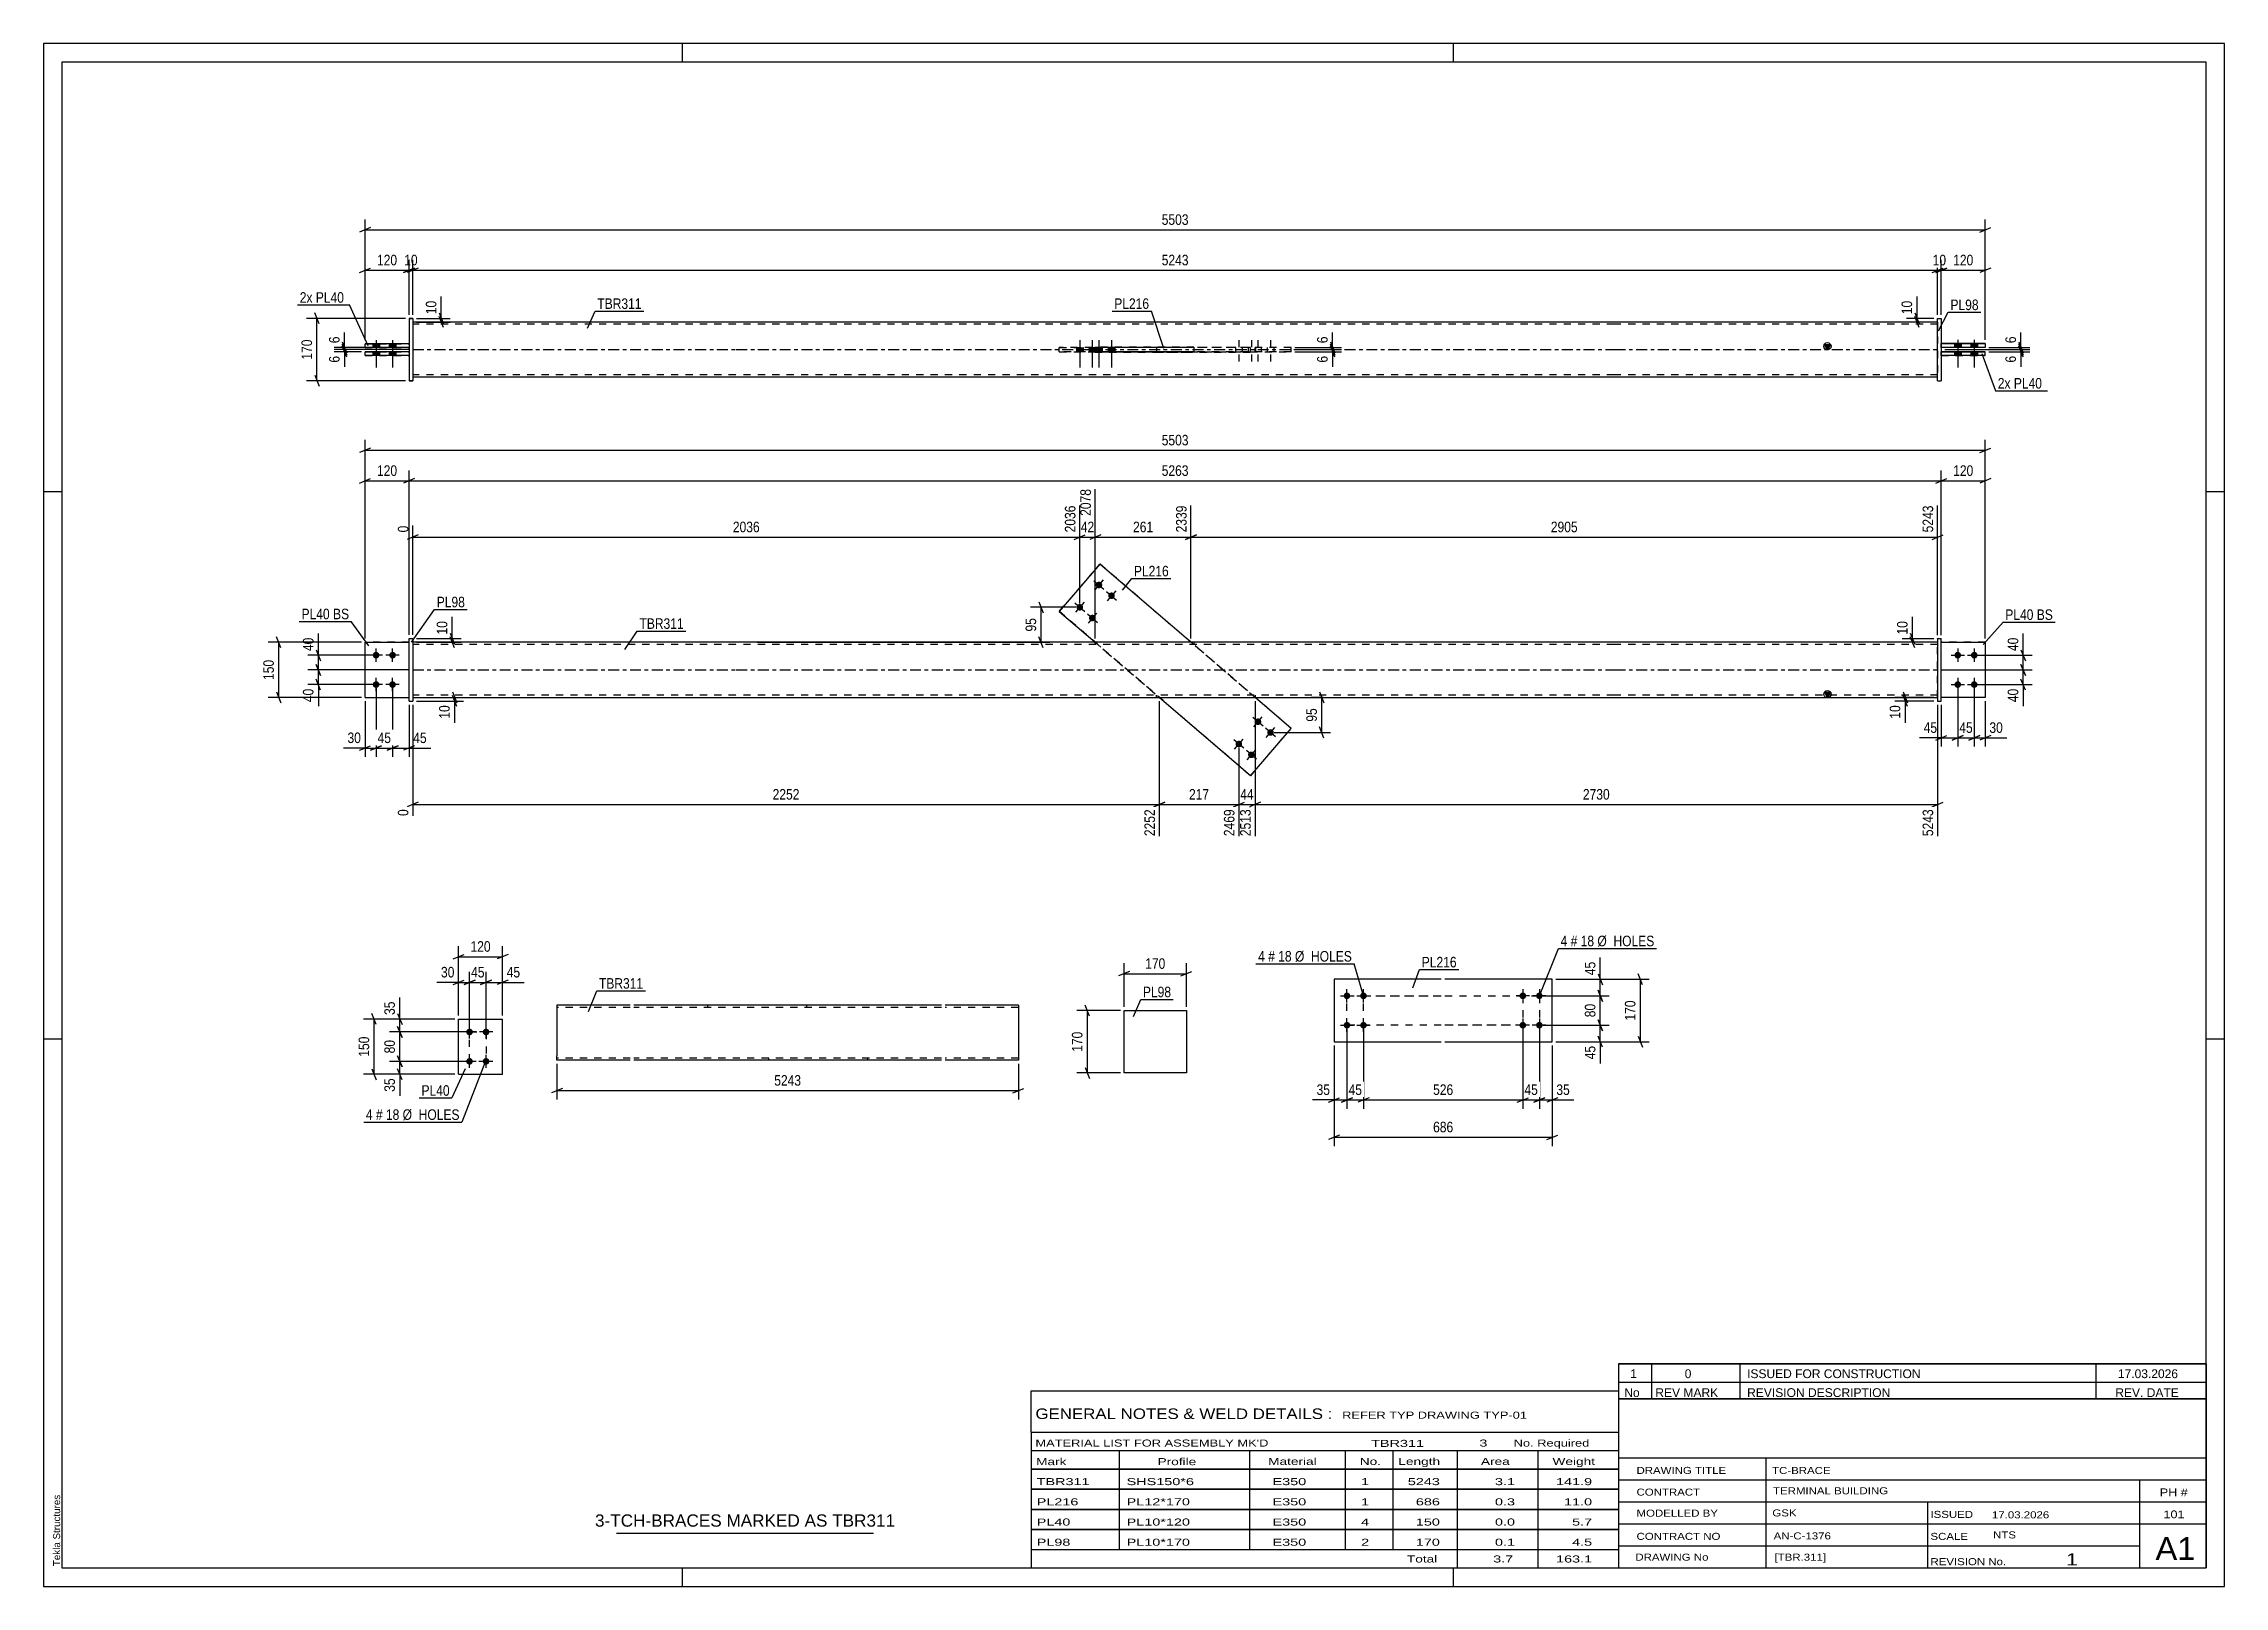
# Paper-space layout 'Layout1' of a CAD drawing. Header units: millimetres. Extents: x 0 to 594, y 0 to 420.
# The model-space entities are those that its viewports show. They can reach past a viewport. Long polylines and large blocks are cut down to what shows.
import ezdxf

# ---------------------------------------------------------------- set-up
doc = ezdxf.new("R2010")
doc.units = ezdxf.units.MM
doc.linetypes.add('DXK_LINE_DOT2', pattern=[3.9198, 1.9599, -1.9599])
doc.linetypes.add('DXK_LINE_DOT3', pattern=[5.9187, 2.979, -0.9799, 0.9799, -0.9799])
doc.layers.add('Viewport layer', color=7, linetype='Continuous', plot=False)
doc.styles.add('Arial', font='ARIAL.TTF', dxfattribs={"height": 0.2})
doc.styles.add('Arial Narrow', font='ARIALN.TTF', dxfattribs={"height": 0.2})

# ---------------------------------------------------------------- blocks, each defined once
blk = doc.blocks.new('Unknown-580609948-1130')
at = {"color": 5, "linetype": 'Continuous'}
for p, q in [((594, 420), (0, 420)), ((0, 420), (0, 0)), ((174, 415), (174, 420)), ((384, 415), (384, 420)), ((594, 0), (594, 420)), ((589, 415), (5, 415)), ((5, 415), (5, 5)), ((589, 5), (589, 415)), ((5, 298), (0, 298)), ((594, 298), (589, 298)), ((5, 149), (0, 149)), ((594, 149), (589, 149)), ((0, 0), (594, 0)), ((5, 5), (589, 5)), ((174, 0), (174, 5)), ((384, 0), (384, 5))]:
    blk.add_line(p, q, dxfattribs=at)
at = {"color": 174, "linetype": 'Continuous', "style": 'Arial'}
blk.add_text('Tekla Structures', height=1.9102, rotation=90, dxfattribs=at).set_placement((4.5, 5.5))
blk = doc.blocks.new('Part-580609948-3555 - 3554')
at = {"color": 2, "linetype": 'Continuous'}
for p, q in [((380.71, 165.27), (351.51, 165.27)), ((351.51, 165.27), (351.51, 148.27)), ((410.91, 165.27), (381.71, 165.27)), ((410.91, 148.27), (410.91, 165.27)), ((351.51, 148.27), (380.71, 148.27)), ((381.71, 148.27), (410.91, 148.27))]:
    blk.add_line(p, q, dxfattribs=at)
blk = doc.blocks.new('Bolt-580609948-3556 - 3554')
at = {"linetype": 'Continuous'}
for points in [[(402.91, 159.87, -1), (402.91, 161.67, -1)], [(407.41, 159.87, -1), (407.41, 161.67, -1)], [(402.91, 151.87, -1), (402.91, 153.67, -1)], [(407.41, 151.87, -1), (407.41, 153.67, -1)]]:
    blk.add_hatch(color=1, dxfattribs=at).paths.add_polyline_path(points)
at = {"color": 1, "linetype": 'Continuous'}
for p, q in [((404.71, 160.77), (401.11, 160.77)), ((402.91, 162.57), (402.91, 158.97)), ((409.21, 160.77), (405.61, 160.77)), ((407.41, 162.57), (407.41, 158.97)), ((402.91, 154.57), (402.91, 150.97)), ((407.41, 154.57), (407.41, 150.97)), ((404.71, 152.77), (401.11, 152.77)), ((409.21, 152.77), (405.61, 152.77))]:
    blk.add_line(p, q, dxfattribs=at)
blk = doc.blocks.new('Bolt-580609948-3557 - 3554')
at = {"linetype": 'Continuous'}
for points in [[(355.01, 161.67, -1), (355.01, 159.87, -1)], [(359.51, 161.67, -1), (359.51, 159.87, -1)], [(355.01, 153.67, -1), (355.01, 151.87, -1)], [(359.51, 153.67, -1), (359.51, 151.87, -1)]]:
    blk.add_hatch(color=1, dxfattribs=at).paths.add_polyline_path(points)
at = {"color": 1, "linetype": 'Continuous'}
for p, q in [((353.21, 160.77), (356.81, 160.77)), ((355.01, 158.97), (355.01, 162.57)), ((357.71, 160.77), (361.31, 160.77)), ((359.51, 158.97), (359.51, 162.57)), ((355.01, 150.97), (355.01, 154.57)), ((359.51, 150.97), (359.51, 154.57)), ((353.21, 152.77), (356.81, 152.77)), ((357.71, 152.77), (361.31, 152.77))]:
    blk.add_line(p, q, dxfattribs=at)
blk = doc.blocks.new('Part-580609948-2167 - 2161')
at = {"color": 2, "linetype": 'Continuous'}
for p, q in [((113.02, 139.43), (113.02, 154.43)), ((113.02, 154.43), (125.02, 154.43)), ((125.02, 139.43), (125.02, 154.43)), ((113.02, 139.43), (113.02, 139.43)), ((113.02, 139.43), (125.02, 139.43)), ((125.02, 139.43), (125.02, 139.43))]:
    blk.add_line(p, q, dxfattribs=at)
at = {"color": 7, "linetype": 'DXK_LINE_DOT2'}
for p, q in [((113.02, 154.43), (125.02, 154.43)), ((113.02, 139.43), (113.02, 139.43)), ((113.02, 139.43), (125.02, 139.43)), ((125.02, 139.43), (125.02, 139.43))]:
    blk.add_line(p, q, dxfattribs=at)
blk = doc.blocks.new('Bolt-580609948-2200 - 2161')
at = {"linetype": 'Continuous'}
for points in [[(116.02, 150.03), (115.83, 150.05), (115.65, 150.11), (115.49, 150.2), (115.35, 150.33), (115.24, 150.48), (115.16, 150.65), (115.12, 150.84), (115.12, 151.02), (115.16, 151.21), (115.24, 151.38), (115.35, 151.53), (115.49, 151.66), (115.65, 151.75), (115.83, 151.81), (116.02, 151.83), (116.21, 151.81), (116.38, 151.75), (116.55, 151.66), (116.69, 151.53), (116.8, 151.38), (116.87, 151.21), (116.91, 151.02), (116.91, 150.84), (116.87, 150.65), (116.8, 150.48), (116.69, 150.33), (116.55, 150.2), (116.38, 150.11), (116.21, 150.05)], [(120.52, 150.03), (120.33, 150.05), (120.15, 150.11), (119.99, 150.2), (119.85, 150.33), (119.74, 150.48), (119.66, 150.65), (119.62, 150.84), (119.62, 151.02), (119.66, 151.21), (119.74, 151.38), (119.85, 151.53), (119.99, 151.66), (120.15, 151.75), (120.33, 151.81), (120.52, 151.83), (120.71, 151.81), (120.88, 151.75), (121.05, 151.66), (121.19, 151.53), (121.3, 151.38), (121.37, 151.21), (121.41, 151.02), (121.41, 150.84), (121.37, 150.65), (121.3, 150.48), (121.19, 150.33), (121.05, 150.2), (120.88, 150.11), (120.71, 150.05)], [(116.02, 142.03), (115.83, 142.05), (115.65, 142.11), (115.49, 142.2), (115.35, 142.33), (115.24, 142.48), (115.16, 142.65), (115.12, 142.84), (115.12, 143.02), (115.16, 143.21), (115.24, 143.38), (115.35, 143.53), (115.49, 143.66), (115.65, 143.75), (115.83, 143.81), (116.02, 143.83), (116.21, 143.81), (116.38, 143.75), (116.55, 143.66), (116.69, 143.53), (116.8, 143.38), (116.87, 143.21), (116.91, 143.02), (116.91, 142.84), (116.87, 142.65), (116.8, 142.48), (116.69, 142.33), (116.55, 142.2), (116.38, 142.11), (116.21, 142.05)], [(120.52, 142.03), (120.33, 142.05), (120.15, 142.11), (119.99, 142.2), (119.85, 142.33), (119.74, 142.48), (119.66, 142.65), (119.62, 142.84), (119.62, 143.02), (119.66, 143.21), (119.74, 143.38), (119.85, 143.53), (119.99, 143.66), (120.15, 143.75), (120.33, 143.81), (120.52, 143.83), (120.71, 143.81), (120.88, 143.75), (121.05, 143.66), (121.19, 143.53), (121.3, 143.38), (121.37, 143.21), (121.41, 143.02), (121.41, 142.84), (121.37, 142.65), (121.3, 142.48), (121.19, 142.33), (121.05, 142.2), (120.88, 142.11), (120.71, 142.05)]]:
    blk.add_hatch(color=1, dxfattribs=at).paths.add_polyline_path(points)
at = {"color": 1, "linetype": 'Continuous'}
for p, q in [((117.82, 150.93), (114.22, 150.93)), ((116.02, 149.13), (116.02, 152.73)), ((122.32, 150.93), (118.72, 150.93)), ((120.52, 149.13), (120.52, 152.73)), ((117.82, 142.93), (114.22, 142.93)), ((116.02, 141.13), (116.02, 144.73)), ((122.32, 142.93), (118.72, 142.93)), ((120.52, 141.13), (120.52, 144.73))]:
    blk.add_line(p, q, dxfattribs=at)
blk = doc.blocks.new('Part-580609948-1695 - 1673')
at = {"color": 7, "linetype": 'DXK_LINE_DOT2'}
for p, q in [((528.87, 257.01), (516.87, 257.01)), ((516.87, 257), (516.87, 257.01)), ((516.87, 242), (516.87, 257.01)), ((528.87, 257), (528.87, 257.01)), ((528.87, 242.01), (516.87, 242.01))]:
    blk.add_line(p, q, dxfattribs=at)
at = {"color": 2, "linetype": 'Continuous'}
for p, q in [((528.87, 257), (516.87, 257)), ((528.87, 257.01), (528.87, 257)), ((528.87, 257), (528.87, 242)), ((528.87, 242), (516.87, 242))]:
    blk.add_line(p, q, dxfattribs=at)
blk = doc.blocks.new('Part-580609948-1679 - 1673')
at = {"color": 7, "linetype": 'DXK_LINE_DOT2'}
for p, q in [((87.55, 242.01), (87.55, 257.01)), ((87.55, 257.01), (99.55, 257.01)), ((99.55, 257.01), (87.55, 257.01)), ((99.55, 242.01), (99.55, 257.01)), ((87.55, 242.01), (87.55, 242.01)), ((87.55, 242.01), (99.55, 242.01)), ((87.55, 242.01), (99.55, 242.01)), ((99.55, 242.01), (99.55, 242.01))]:
    blk.add_line(p, q, dxfattribs=at)
blk = doc.blocks.new('Part-580609948-1700 - 1673')
at = {"linetype": 'Continuous'}
blk.add_hatch(color=2, dxfattribs=at).paths.add_polyline_path([(485.87, 242.01), (485.07, 243.41), (486.67, 243.41)])
at = {"color": 2, "linetype": 'Continuous'}
for p, q in [((188.55, 257.01), (100.55, 257.01)), ((427.77, 257.01), (188.65, 257.01)), ((515.87, 257.01), (427.87, 257.01)), ((100.55, 242.01), (188.55, 242.01)), ((188.65, 242.01), (427.77, 242.01)), ((427.87, 242.01), (515.87, 242.01)), ((485.87, 242.01), (485.07, 243.41)), ((485.07, 243.41), (486.67, 243.41)), ((486.67, 243.41), (485.87, 242.01))]:
    blk.add_line(p, q, dxfattribs=at)
at = {"color": 7, "linetype": 'DXK_LINE_DOT2'}
for p, q in [((100.55, 257.01), (100.55, 242.01)), ((188.55, 256.41), (100.55, 256.41)), ((427.77, 256.41), (188.65, 256.41)), ((286.34, 257.01), (286.34, 256.41)), ((313.32, 257.01), (313.32, 256.41)), ((515.87, 256.41), (427.87, 256.41)), ((515.87, 242.01), (515.87, 257.01)), ((188.55, 242.61), (100.55, 242.61)), ((427.77, 242.61), (188.65, 242.61)), ((303.1, 242.01), (303.1, 242.61)), ((330.08, 242.01), (330.08, 242.61)), ((515.87, 242.61), (427.87, 242.61))]:
    blk.add_line(p, q, dxfattribs=at)
at = {"color": 7, "linetype": 'DXK_LINE_DOT3'}
for p, q in [((100.55, 249.51), (188.55, 249.51)), ((188.65, 249.51), (427.77, 249.51)), ((427.87, 249.51), (515.87, 249.51))]:
    blk.add_line(p, q, dxfattribs=at)
at = {"color": 2, "linetype": 'Continuous'}
blk.add_circle((485.87, 242.91), 1, dxfattribs=at)
blk = doc.blocks.new('Part-580609948-1684 - 1673')
at = {"color": 2, "linetype": 'Continuous'}
for p, q in [((87.55, 242.01), (87.55, 257.01)), ((87.55, 257.01), (99.55, 257.01)), ((87.55, 242.01), (87.55, 242.01)), ((87.55, 242.01), (99.55, 242.01))]:
    blk.add_line(p, q, dxfattribs=at)
at = {"color": 7, "linetype": 'DXK_LINE_DOT2'}
for p, q in [((99.55, 257.01), (87.55, 257.01)), ((99.55, 242.01), (99.55, 257.01)), ((87.55, 242.01), (99.55, 242.01)), ((99.55, 242.01), (99.55, 242.01))]:
    blk.add_line(p, q, dxfattribs=at)
blk = doc.blocks.new('Part-580609948-1685 - 1673')
at = {"color": 2, "linetype": 'Continuous'}
for p, q in [((515.87, 258), (515.87, 258.01)), ((515.87, 258.01), (515.87, 241)), ((515.87, 258.01), (516.87, 258.01)), ((516.87, 258), (515.87, 258)), ((516.87, 241), (516.87, 258.01)), ((515.87, 241), (516.87, 241))]:
    blk.add_line(p, q, dxfattribs=at)
at = {"color": 7, "linetype": 'DXK_LINE_DOT2'}
blk.add_line((515.87, 241.01), (516.87, 241.01), dxfattribs=at)
blk = doc.blocks.new('Part-580609948-1690 - 1673')
at = {"color": 7, "linetype": 'DXK_LINE_DOT2'}
for p, q in [((516.87, 257.01), (528.87, 257.01)), ((528.87, 257.01), (516.87, 257.01)), ((516.87, 257.01), (516.87, 257.01)), ((516.87, 242.01), (516.87, 257.01)), ((528.87, 257.01), (528.87, 257.01)), ((528.87, 257.01), (528.87, 242.01)), ((528.87, 242.01), (516.87, 242.01)), ((528.87, 242.01), (516.87, 242.01))]:
    blk.add_line(p, q, dxfattribs=at)
blk = doc.blocks.new('Bolt-580609948-1706 - 1673')
at = {"linetype": 'Continuous'}
for points in [[(287.45, 273.52), (287.64, 273.5), (287.82, 273.44), (287.98, 273.35), (288.12, 273.22), (288.23, 273.07), (288.31, 272.9), (288.35, 272.71), (288.35, 272.52), (288.31, 272.34), (288.23, 272.17), (288.12, 272.02), (287.98, 271.89), (287.82, 271.8), (287.64, 271.74), (287.45, 271.72), (287.26, 271.74), (287.09, 271.8), (286.92, 271.89), (286.78, 272.02), (286.67, 272.17), (286.6, 272.34), (286.56, 272.52), (286.56, 272.71), (286.6, 272.9), (286.67, 273.07), (286.78, 273.22), (286.92, 273.35), (287.09, 273.44), (287.26, 273.5)], [(282.24, 267.45), (282.42, 267.43), (282.6, 267.37), (282.77, 267.28), (282.91, 267.15), (283.02, 267), (283.09, 266.83), (283.13, 266.64), (283.13, 266.46), (283.09, 266.27), (283.02, 266.1), (282.91, 265.95), (282.77, 265.82), (282.6, 265.73), (282.42, 265.67), (282.24, 265.65), (282.05, 265.67), (281.87, 265.73), (281.71, 265.82), (281.57, 265.95), (281.46, 266.1), (281.38, 266.27), (281.34, 266.46), (281.34, 266.64), (281.38, 266.83), (281.46, 267), (281.57, 267.15), (281.71, 267.28), (281.87, 267.37), (282.05, 267.43)], [(290.86, 270.59), (291.05, 270.57), (291.23, 270.51), (291.39, 270.41), (291.53, 270.29), (291.64, 270.14), (291.72, 269.96), (291.76, 269.78), (291.76, 269.59), (291.72, 269.41), (291.64, 269.24), (291.53, 269.08), (291.39, 268.96), (291.23, 268.86), (291.05, 268.8), (290.86, 268.79), (290.68, 268.8), (290.5, 268.86), (290.34, 268.96), (290.2, 269.08), (290.09, 269.24), (290.01, 269.41), (289.97, 269.59), (289.97, 269.78), (290.01, 269.96), (290.09, 270.14), (290.2, 270.29), (290.34, 270.41), (290.5, 270.51), (290.68, 270.57)], [(285.65, 264.52), (285.84, 264.5), (286.02, 264.44), (286.18, 264.35), (286.32, 264.22), (286.43, 264.07), (286.51, 263.9), (286.55, 263.71), (286.55, 263.52), (286.51, 263.34), (286.43, 263.17), (286.32, 263.02), (286.18, 262.89), (286.02, 262.8), (285.84, 262.74), (285.65, 262.72), (285.46, 262.74), (285.28, 262.8), (285.12, 262.89), (284.98, 263.02), (284.87, 263.17), (284.79, 263.34), (284.76, 263.52), (284.76, 263.71), (284.79, 263.9), (284.87, 264.07), (284.98, 264.22), (285.12, 264.35), (285.28, 264.44), (285.46, 264.5)]]:
    blk.add_hatch(color=1, dxfattribs=at).paths.add_polyline_path(points)
at = {"color": 1, "linetype": 'Continuous'}
for p, q in [((286.09, 273.79), (288.82, 271.45)), ((288.62, 273.98), (286.28, 271.25)), ((280.87, 267.72), (283.6, 265.38)), ((283.41, 267.92), (281.06, 265.19)), ((289.5, 270.86), (292.23, 268.51)), ((292.04, 271.05), (289.69, 268.32)), ((284.29, 264.79), (287.02, 262.44)), ((286.82, 264.98), (284.48, 262.25))]:
    blk.add_line(p, q, dxfattribs=at)
blk = doc.blocks.new('Bolt-580609948-1707 - 1673')
at = {"linetype": 'Continuous'}
for points in [[(330.77, 236.29), (330.96, 236.27), (331.14, 236.21), (331.3, 236.12), (331.44, 235.99), (331.55, 235.84), (331.63, 235.67), (331.67, 235.49), (331.67, 235.3), (331.63, 235.11), (331.55, 234.94), (331.44, 234.79), (331.3, 234.66), (331.14, 234.57), (330.96, 234.51), (330.77, 234.49), (330.58, 234.51), (330.41, 234.57), (330.24, 234.66), (330.1, 234.79), (329.99, 234.94), (329.92, 235.11), (329.88, 235.3), (329.88, 235.49), (329.92, 235.67), (329.99, 235.84), (330.1, 235.99), (330.24, 236.12), (330.41, 236.21), (330.58, 236.27)], [(334.18, 233.36), (334.37, 233.34), (334.55, 233.28), (334.71, 233.19), (334.85, 233.06), (334.96, 232.91), (335.04, 232.74), (335.08, 232.55), (335.08, 232.37), (335.04, 232.18), (334.96, 232.01), (334.85, 231.86), (334.71, 231.73), (334.55, 231.64), (334.37, 231.58), (334.18, 231.56), (334, 231.58), (333.82, 231.64), (333.66, 231.73), (333.52, 231.86), (333.4, 232.01), (333.33, 232.18), (333.29, 232.37), (333.29, 232.55), (333.33, 232.74), (333.4, 232.91), (333.52, 233.06), (333.66, 233.19), (333.82, 233.28), (334, 233.34)], [(325.56, 230.23), (325.74, 230.21), (325.92, 230.15), (326.09, 230.05), (326.23, 229.93), (326.34, 229.78), (326.41, 229.6), (326.45, 229.42), (326.45, 229.23), (326.41, 229.05), (326.34, 228.88), (326.23, 228.72), (326.09, 228.6), (325.92, 228.5), (325.74, 228.44), (325.56, 228.43), (325.37, 228.44), (325.19, 228.5), (325.03, 228.6), (324.89, 228.72), (324.78, 228.88), (324.7, 229.05), (324.66, 229.23), (324.66, 229.42), (324.7, 229.6), (324.78, 229.78), (324.89, 229.93), (325.03, 230.05), (325.19, 230.15), (325.37, 230.21)], [(328.97, 227.29), (329.16, 227.27), (329.34, 227.21), (329.5, 227.12), (329.64, 226.99), (329.75, 226.84), (329.83, 226.67), (329.87, 226.49), (329.87, 226.3), (329.83, 226.11), (329.75, 225.94), (329.64, 225.79), (329.5, 225.66), (329.34, 225.57), (329.16, 225.51), (328.97, 225.49), (328.78, 225.51), (328.6, 225.57), (328.44, 225.66), (328.3, 225.79), (328.19, 225.94), (328.11, 226.11), (328.08, 226.3), (328.08, 226.49), (328.11, 226.67), (328.19, 226.84), (328.3, 226.99), (328.44, 227.12), (328.6, 227.21), (328.78, 227.27)]]:
    blk.add_hatch(color=1, dxfattribs=at).paths.add_polyline_path(points)
at = {"color": 1, "linetype": 'Continuous'}
for p, q in [((332.14, 234.22), (329.41, 236.57)), ((329.6, 234.03), (331.94, 236.76)), ((335.55, 231.29), (332.82, 233.63)), ((333.01, 231.09), (335.36, 233.82)), ((326.92, 228.15), (324.19, 230.5)), ((324.38, 227.96), (326.73, 230.69)), ((330.34, 225.22), (327.61, 227.57)), ((327.8, 225.03), (330.14, 227.76))]:
    blk.add_line(p, q, dxfattribs=at)
blk = doc.blocks.new('Bolt-580609948-1709 - 1673')
at = {"linetype": 'Continuous'}
for points in [[(90.55, 254.41), (90.74, 254.39), (90.92, 254.33), (91.08, 254.23), (91.22, 254.11), (91.33, 253.96), (91.41, 253.78), (91.45, 253.6), (91.45, 253.41), (91.41, 253.23), (91.33, 253.06), (91.22, 252.9), (91.08, 252.78), (90.92, 252.68), (90.74, 252.62), (90.55, 252.61), (90.36, 252.62), (90.18, 252.68), (90.02, 252.78), (89.88, 252.9), (89.77, 253.06), (89.69, 253.23), (89.66, 253.41), (89.66, 253.6), (89.69, 253.78), (89.77, 253.96), (89.88, 254.11), (90.02, 254.23), (90.18, 254.33), (90.36, 254.39)], [(95.05, 254.41), (95.24, 254.39), (95.42, 254.33), (95.58, 254.23), (95.72, 254.11), (95.83, 253.96), (95.91, 253.78), (95.95, 253.6), (95.95, 253.41), (95.91, 253.23), (95.83, 253.06), (95.72, 252.9), (95.58, 252.78), (95.42, 252.68), (95.24, 252.62), (95.05, 252.61), (94.86, 252.62), (94.68, 252.68), (94.52, 252.78), (94.38, 252.9), (94.27, 253.06), (94.19, 253.23), (94.16, 253.41), (94.16, 253.6), (94.19, 253.78), (94.27, 253.96), (94.38, 254.11), (94.52, 254.23), (94.68, 254.33), (94.86, 254.39)], [(90.55, 246.41), (90.74, 246.39), (90.92, 246.33), (91.08, 246.23), (91.22, 246.11), (91.33, 245.96), (91.41, 245.78), (91.45, 245.6), (91.45, 245.41), (91.41, 245.23), (91.33, 245.06), (91.22, 244.9), (91.08, 244.78), (90.92, 244.68), (90.74, 244.62), (90.55, 244.61), (90.36, 244.62), (90.18, 244.68), (90.02, 244.78), (89.88, 244.9), (89.77, 245.06), (89.69, 245.23), (89.66, 245.41), (89.66, 245.6), (89.69, 245.78), (89.77, 245.96), (89.88, 246.11), (90.02, 246.23), (90.18, 246.33), (90.36, 246.39)], [(95.05, 246.41), (95.24, 246.39), (95.42, 246.33), (95.58, 246.23), (95.72, 246.11), (95.83, 245.96), (95.91, 245.78), (95.95, 245.6), (95.95, 245.41), (95.91, 245.23), (95.83, 245.06), (95.72, 244.9), (95.58, 244.78), (95.42, 244.68), (95.24, 244.62), (95.05, 244.61), (94.86, 244.62), (94.68, 244.68), (94.52, 244.78), (94.38, 244.9), (94.27, 245.06), (94.19, 245.23), (94.16, 245.41), (94.16, 245.6), (94.19, 245.78), (94.27, 245.96), (94.38, 246.11), (94.52, 246.23), (94.68, 246.33), (94.86, 246.39)]]:
    blk.add_hatch(color=1, dxfattribs=at).paths.add_polyline_path(points)
at = {"color": 1, "linetype": 'Continuous'}
for p, q in [((92.35, 253.51), (88.75, 253.51)), ((90.55, 251.71), (90.55, 255.31)), ((96.85, 253.51), (93.25, 253.51)), ((95.05, 251.71), (95.05, 255.31)), ((92.35, 245.51), (88.75, 245.51)), ((90.55, 243.71), (90.55, 247.31)), ((96.85, 245.51), (93.25, 245.51)), ((95.05, 243.71), (95.05, 247.31))]:
    blk.add_line(p, q, dxfattribs=at)
blk = doc.blocks.new('Bolt-580609948-1710 - 1673')
at = {"linetype": 'Continuous'}
for points in [[(521.37, 254.4), (521.56, 254.39), (521.74, 254.33), (521.9, 254.23), (522.04, 254.11), (522.15, 253.95), (522.23, 253.78), (522.27, 253.6), (522.27, 253.41), (522.23, 253.23), (522.15, 253.05), (522.04, 252.9), (521.9, 252.78), (521.74, 252.68), (521.56, 252.62), (521.37, 252.6), (521.18, 252.62), (521.01, 252.68), (520.84, 252.78), (520.7, 252.9), (520.59, 253.05), (520.52, 253.23), (520.48, 253.41), (520.48, 253.6), (520.52, 253.78), (520.59, 253.95), (520.7, 254.11), (520.84, 254.23), (521.01, 254.33), (521.18, 254.39)], [(525.87, 254.4), (526.06, 254.39), (526.24, 254.33), (526.4, 254.23), (526.54, 254.11), (526.65, 253.95), (526.73, 253.78), (526.77, 253.6), (526.77, 253.41), (526.73, 253.23), (526.65, 253.05), (526.54, 252.9), (526.4, 252.78), (526.24, 252.68), (526.06, 252.62), (525.87, 252.6), (525.68, 252.62), (525.51, 252.68), (525.34, 252.78), (525.2, 252.9), (525.09, 253.05), (525.02, 253.23), (524.98, 253.41), (524.98, 253.6), (525.02, 253.78), (525.09, 253.95), (525.2, 254.11), (525.34, 254.23), (525.51, 254.33), (525.68, 254.39)], [(521.37, 246.4), (521.56, 246.39), (521.74, 246.33), (521.9, 246.23), (522.04, 246.11), (522.15, 245.95), (522.23, 245.78), (522.27, 245.6), (522.27, 245.41), (522.23, 245.23), (522.15, 245.05), (522.04, 244.9), (521.9, 244.78), (521.74, 244.68), (521.56, 244.62), (521.37, 244.6), (521.18, 244.62), (521.01, 244.68), (520.84, 244.78), (520.7, 244.9), (520.59, 245.05), (520.52, 245.23), (520.48, 245.41), (520.48, 245.6), (520.52, 245.78), (520.59, 245.95), (520.7, 246.11), (520.84, 246.23), (521.01, 246.33), (521.18, 246.39)], [(525.87, 246.4), (526.06, 246.39), (526.24, 246.33), (526.4, 246.23), (526.54, 246.11), (526.65, 245.95), (526.73, 245.78), (526.77, 245.6), (526.77, 245.41), (526.73, 245.23), (526.65, 245.05), (526.54, 244.9), (526.4, 244.78), (526.24, 244.68), (526.06, 244.62), (525.87, 244.6), (525.68, 244.62), (525.51, 244.68), (525.34, 244.78), (525.2, 244.9), (525.09, 245.05), (525.02, 245.23), (524.98, 245.41), (524.98, 245.6), (525.02, 245.78), (525.09, 245.95), (525.2, 246.11), (525.34, 246.23), (525.51, 246.33), (525.68, 246.39)]]:
    blk.add_hatch(color=1, dxfattribs=at).paths.add_polyline_path(points)
at = {"color": 1, "linetype": 'Continuous'}
for p, q in [((519.57, 253.51), (523.17, 253.51)), ((521.37, 255.31), (521.37, 251.71)), ((524.07, 253.51), (527.67, 253.51)), ((525.87, 255.31), (525.87, 251.71)), ((519.57, 245.51), (523.17, 245.51)), ((521.37, 247.31), (521.37, 243.71)), ((524.07, 245.51), (527.67, 245.51)), ((525.87, 247.31), (525.87, 243.71))]:
    blk.add_line(p, q, dxfattribs=at)
blk = doc.blocks.new('Part-580609948-1715 - 1673')
at = {"color": 2, "linetype": 'Continuous'}
for p, q in [((287.73, 278.31), (276.65, 265.42)), ((287.73, 278.31), (287.73, 278.31)), ((312.52, 257.01), (287.73, 278.31)), ((276.65, 265.42), (286.44, 257.01)), ((276.65, 265.42), (276.65, 265.42)), ((328.69, 220.7), (303.9, 242.01)), ((339.77, 233.59), (329.98, 242.01)), ((328.69, 220.7), (339.77, 233.59)), ((339.77, 233.59), (339.77, 233.59)), ((328.69, 220.7), (328.69, 220.7))]:
    blk.add_line(p, q, dxfattribs=at)
at = {"color": 7, "linetype": 'DXK_LINE_DOT2'}
for p, q in [((276.65, 265.42), (287.73, 278.31)), ((339.77, 233.59), (287.73, 278.31)), ((328.69, 220.7), (276.65, 265.42)), ((286.44, 257.01), (303.9, 242.01)), ((329.98, 242.01), (312.52, 257.01)), ((339.77, 233.59), (328.69, 220.7))]:
    blk.add_line(p, q, dxfattribs=at)
blk = doc.blocks.new('Part-580609948-1720 - 1673')
at = {"color": 2, "linetype": 'Continuous'}
for p, q in [((99.55, 258.01), (100.55, 258.01)), ((99.55, 241.01), (99.55, 258.01)), ((100.55, 258.01), (100.55, 258.01)), ((100.55, 258.01), (100.55, 241.01)), ((99.55, 241.01), (100.55, 241.01))]:
    blk.add_line(p, q, dxfattribs=at)
at = {"color": 7, "linetype": 'DXK_LINE_DOT2'}
for p, q in [((99.55, 258.01), (100.55, 258.01)), ((99.55, 241.01), (100.55, 241.01))]:
    blk.add_line(p, q, dxfattribs=at)
blk = doc.blocks.new('Part-580609948-1418 - 1367')
at = {"color": 2, "linetype": 'Continuous'}
for p, q in [((87.55, 335.11), (87.55, 336.11)), ((99.55, 336.11), (87.55, 336.11)), ((87.55, 335.11), (87.55, 335.11)), ((99.55, 335.11), (87.55, 335.11))]:
    blk.add_line(p, q, dxfattribs=at)
at = {"color": 7, "linetype": 'DXK_LINE_DOT2'}
for p, q in [((87.55, 336.11), (99.55, 336.11)), ((87.55, 335.11), (99.55, 335.11)), ((99.55, 336.11), (99.55, 335.11))]:
    blk.add_line(p, q, dxfattribs=at)
blk = doc.blocks.new('Bolt-580609948-1370 - 1367')
at = {"linetype": 'Continuous'}
for points in [[(89.65, 337.31), (91.45, 337.31), (91.45, 338.31), (89.65, 338.31)], [(89.65, 337.31), (91.45, 337.31), (91.45, 338.31), (89.65, 338.31)], [(89.65, 335.11), (91.45, 335.11), (91.45, 336.11), (89.65, 336.11)], [(89.65, 335.11), (91.45, 335.11), (91.45, 336.11), (89.65, 336.11)], [(94.15, 337.31), (95.95, 337.31), (95.95, 338.31), (94.15, 338.31)], [(94.15, 337.31), (95.95, 337.31), (95.95, 338.31), (94.15, 338.31)], [(94.15, 335.11), (95.95, 335.11), (95.95, 336.11), (94.15, 336.11)], [(94.15, 335.11), (95.95, 335.11), (95.95, 336.11), (94.15, 336.11)]]:
    blk.add_hatch(color=1, dxfattribs=at).paths.add_polyline_path(points)
at = {"color": 1, "linetype": 'Continuous'}
for p, q in [((90.55, 339.31), (90.55, 331.81)), ((90.55, 339.31), (90.55, 331.81)), ((95.05, 339.31), (95.05, 331.81)), ((95.05, 339.31), (95.05, 331.81)), ((89.65, 338.31), (89.65, 337.31)), ((89.65, 338.31), (89.65, 337.31)), ((89.65, 336.11), (89.65, 335.11)), ((89.65, 336.11), (89.65, 335.11)), ((91.45, 338.31), (91.45, 337.31)), ((91.45, 338.31), (91.45, 337.31)), ((91.45, 336.11), (91.45, 335.11)), ((91.45, 336.11), (91.45, 335.11)), ((94.15, 338.31), (94.15, 337.31)), ((94.15, 338.31), (94.15, 337.31)), ((94.15, 336.11), (94.15, 335.11)), ((94.15, 336.11), (94.15, 335.11)), ((95.95, 338.31), (95.95, 337.31)), ((95.95, 338.31), (95.95, 337.31)), ((95.95, 336.11), (95.95, 335.11)), ((95.95, 336.11), (95.95, 335.11))]:
    blk.add_line(p, q, dxfattribs=at)
blk = doc.blocks.new('Bolt-580609948-1435 - 1367')
at = {"color": 1, "linetype": 'DXK_LINE_DOT2'}
for p, q in [((325.56, 339.31), (325.56, 331.81)), ((328.97, 339.31), (328.97, 331.81)), ((330.77, 339.31), (330.77, 331.81)), ((334.18, 339.31), (334.18, 331.81)), ((324.66, 337.31), (324.66, 336.11)), ((326.46, 337.31), (326.46, 336.11)), ((328.07, 337.31), (328.07, 336.11)), ((329.87, 337.31), (329.87, 336.11)), ((329.87, 337.31), (329.87, 336.11)), ((331.67, 337.31), (331.67, 336.11)), ((333.28, 337.31), (333.28, 336.11)), ((335.08, 337.31), (335.08, 336.11))]:
    blk.add_line(p, q, dxfattribs=at)
blk = doc.blocks.new('Bolt-580609948-1371 - 1367')
at = {"linetype": 'Continuous'}
for points in [[(522.27, 338.33), (520.47, 338.33), (520.47, 337.33), (522.27, 337.33)], [(522.27, 338.32), (520.47, 338.32), (520.47, 337.32), (522.27, 337.32)], [(522.27, 336.13), (520.47, 336.13), (520.47, 335.13), (522.27, 335.13)], [(522.27, 336.12), (520.47, 336.12), (520.47, 335.12), (522.27, 335.12)], [(526.77, 338.33), (524.97, 338.33), (524.97, 337.33), (526.77, 337.33)], [(526.77, 338.32), (524.97, 338.32), (524.97, 337.32), (526.77, 337.32)], [(526.77, 336.13), (524.97, 336.13), (524.97, 335.13), (526.77, 335.13)], [(526.77, 336.12), (524.97, 336.12), (524.97, 335.12), (526.77, 335.12)]]:
    blk.add_hatch(color=1, dxfattribs=at).paths.add_polyline_path(points)
at = {"color": 1, "linetype": 'Continuous'}
for p, q in [((521.37, 339.33), (521.37, 331.83)), ((521.37, 339.32), (521.37, 331.82)), ((525.87, 339.33), (525.87, 331.83)), ((525.87, 339.32), (525.87, 331.82)), ((520.47, 338.33), (520.47, 337.33)), ((520.47, 338.32), (520.47, 337.32)), ((520.47, 336.13), (520.47, 335.13)), ((520.47, 336.12), (520.47, 335.12)), ((522.27, 338.33), (522.27, 337.33)), ((522.27, 338.32), (522.27, 337.32)), ((522.27, 336.13), (522.27, 335.13)), ((522.27, 336.12), (522.27, 335.12)), ((524.97, 338.33), (524.97, 337.33)), ((524.97, 338.32), (524.97, 337.32)), ((524.97, 336.13), (524.97, 335.13)), ((524.97, 336.12), (524.97, 335.12)), ((526.77, 338.33), (526.77, 337.33)), ((526.77, 338.32), (526.77, 337.32)), ((526.77, 336.13), (526.77, 335.13)), ((526.77, 336.12), (526.77, 335.12))]:
    blk.add_line(p, q, dxfattribs=at)
blk = doc.blocks.new('Part-580609948-1456 - 1367')
at = {"linetype": 'Continuous'}
blk.add_hatch(color=2, dxfattribs=at).paths.add_polyline_path([(485.87, 336.71), (485.07, 338.11), (486.67, 338.11)])
at = {"color": 2, "linetype": 'Continuous'}
for p, q in [((188.55, 344.21), (100.55, 344.21)), ((427.77, 344.21), (188.65, 344.21)), ((515.87, 344.21), (427.87, 344.21)), ((286.34, 337.41), (313.32, 337.41)), ((286.34, 337.41), (286.34, 337.31)), ((286.34, 336.11), (286.34, 336.01)), ((286.34, 336.01), (286.34, 336.01)), ((313.32, 336.01), (286.34, 336.01)), ((303.1, 337.41), (303.1, 337.31)), ((303.1, 336.01), (303.1, 336.11)), ((313.32, 337.41), (313.32, 336.01)), ((485.87, 336.71), (485.07, 338.11)), ((485.07, 338.11), (486.67, 338.11)), ((486.67, 338.11), (485.87, 336.71)), ((188.55, 329.21), (100.55, 329.21)), ((427.77, 329.21), (188.65, 329.21)), ((515.87, 329.21), (427.87, 329.21))]:
    blk.add_line(p, q, dxfattribs=at)
at = {"color": 7, "linetype": 'DXK_LINE_DOT2'}
for p, q in [((100.55, 344.21), (100.55, 329.21)), ((188.55, 343.61), (100.55, 343.61)), ((427.77, 343.61), (188.65, 343.61)), ((515.87, 343.61), (427.87, 343.61)), ((515.87, 344.21), (515.87, 329.21)), ((313.32, 337.41), (286.34, 337.41)), ((286.34, 336.01), (286.34, 337.31)), ((286.34, 336.01), (313.32, 336.01)), ((303.1, 337.41), (303.1, 337.41)), ((303.1, 337.41), (303.1, 337.41)), ((303.1, 337.41), (330.08, 337.41)), ((303.1, 337.41), (330.08, 337.41)), ((303.1, 337.31), (303.1, 336.01)), ((330.08, 336.01), (303.1, 336.01)), ((303.1, 336.01), (303.1, 336.01)), ((303.1, 336.01), (330.08, 336.01)), ((330.08, 337.41), (330.08, 336.01)), ((188.55, 329.81), (100.55, 329.81)), ((427.77, 329.81), (188.65, 329.81)), ((515.87, 329.81), (427.87, 329.81))]:
    blk.add_line(p, q, dxfattribs=at)
at = {"color": 7, "linetype": 'DXK_LINE_DOT3'}
for p, q in [((100.55, 336.71), (188.55, 336.71)), ((188.65, 336.71), (427.77, 336.71)), ((427.87, 336.71), (515.87, 336.71))]:
    blk.add_line(p, q, dxfattribs=at)
at = {"color": 2, "linetype": 'Continuous'}
blk.add_circle((485.87, 337.61), 1, dxfattribs=at)
blk = doc.blocks.new('Part-580609948-1413 - 1367')
at = {"color": 2, "linetype": 'Continuous'}
for p, q in [((87.55, 337.31), (87.55, 338.31)), ((99.55, 338.31), (87.55, 338.31)), ((87.55, 337.31), (87.55, 337.31)), ((99.55, 337.31), (87.55, 337.31))]:
    blk.add_line(p, q, dxfattribs=at)
at = {"color": 7, "linetype": 'DXK_LINE_DOT2'}
for p, q in [((87.55, 338.31), (87.55, 338.31)), ((87.55, 338.31), (99.55, 338.31)), ((87.55, 337.31), (99.55, 337.31)), ((99.55, 338.31), (99.55, 337.31))]:
    blk.add_line(p, q, dxfattribs=at)
blk = doc.blocks.new('Part-580609948-1461 - 1367')
at = {"color": 2, "linetype": 'Continuous'}
for p, q in [((528.87, 336.13), (516.87, 336.13)), ((516.87, 336.12), (528.87, 336.12)), ((528.87, 335.12), (516.87, 335.12)), ((528.87, 335.12), (528.87, 336.13))]:
    blk.add_line(p, q, dxfattribs=at)
at = {"color": 7, "linetype": 'DXK_LINE_DOT2'}
for p, q in [((516.87, 335.12), (516.87, 336.13)), ((516.87, 335.13), (528.87, 335.13))]:
    blk.add_line(p, q, dxfattribs=at)
blk = doc.blocks.new('Part-580609948-1397 - 1367')
at = {"color": 2, "linetype": 'Continuous'}
for p, q in [((276.65, 336.11), (276.65, 337.31)), ((287.73, 336.11), (287.73, 337.31)), ((313.32, 337.31), (287.73, 337.31)), ((313.32, 336.11), (287.73, 336.11))]:
    blk.add_line(p, q, dxfattribs=at)
at = {"color": 7, "linetype": 'DXK_LINE_DOT2'}
for p, q in [((328.69, 337.31), (276.65, 337.31)), ((276.65, 337.31), (287.73, 337.31)), ((276.65, 336.11), (328.69, 336.11)), ((287.73, 336.11), (276.65, 336.11)), ((339.77, 337.31), (313.32, 337.31)), ((339.77, 336.11), (313.32, 336.11)), ((328.69, 336.11), (328.69, 337.31)), ((339.77, 337.31), (328.69, 337.31)), ((328.69, 336.11), (339.77, 336.11)), ((339.77, 336.11), (339.77, 337.31))]:
    blk.add_line(p, q, dxfattribs=at)
blk = doc.blocks.new('Part-580609948-1398 - 1367')
at = {"color": 2, "linetype": 'Continuous'}
for p, q in [((99.55, 345.21), (100.55, 345.21)), ((99.55, 345.21), (99.55, 328.21)), ((100.55, 345.21), (100.55, 345.21)), ((100.55, 345.21), (100.55, 328.21)), ((100.55, 328.21), (99.55, 328.21)), ((99.55, 328.21), (99.55, 328.21))]:
    blk.add_line(p, q, dxfattribs=at)
at = {"color": 7, "linetype": 'DXK_LINE_DOT2'}
for p, q in [((100.55, 345.21), (99.55, 345.21)), ((100.55, 345.21), (100.55, 345.21)), ((99.55, 328.21), (100.55, 328.21))]:
    blk.add_line(p, q, dxfattribs=at)
blk = doc.blocks.new('Part-580609948-1433 - 1367')
at = {"color": 2, "linetype": 'Continuous'}
for p, q in [((515.87, 345.21), (515.87, 345.21)), ((515.87, 345.21), (515.87, 345.21)), ((515.87, 328.21), (515.87, 345.21)), ((515.87, 345.21), (516.87, 345.21)), ((515.87, 345.21), (516.87, 345.21)), ((516.87, 345.21), (516.87, 345.21)), ((516.87, 345.21), (516.87, 345.21)), ((516.87, 345.21), (516.87, 328.21)), ((515.87, 328.21), (516.87, 328.21))]:
    blk.add_line(p, q, dxfattribs=at)
at = {"color": 7, "linetype": 'DXK_LINE_DOT2'}
for p in [(515.87, 328.21), (516.87, 328.21)]:
    blk.add_line(p, (516.87, 328.21), dxfattribs=at)
blk = doc.blocks.new('Bolt-580609948-1436 - 1367')
at = {"linetype": 'Continuous'}
for points in [[(283.14, 337.31), (281.34, 337.31), (281.34, 336.11), (283.14, 336.11)], [(286.55, 337.31), (284.75, 337.31), (284.75, 336.11), (286.55, 336.11)], [(288.35, 337.31), (286.55, 337.31), (286.55, 336.11), (288.35, 336.11)], [(291.76, 337.31), (289.96, 337.31), (289.96, 336.11), (291.76, 336.11)]]:
    blk.add_hatch(color=1, dxfattribs=at).paths.add_polyline_path(points)
at = {"color": 1, "linetype": 'Continuous'}
for p, q in [((282.24, 339.31), (282.24, 331.81)), ((285.65, 339.31), (285.65, 331.81)), ((287.45, 339.31), (287.45, 331.81)), ((290.86, 339.31), (290.86, 331.81)), ((281.34, 337.31), (281.34, 336.11)), ((283.14, 337.31), (283.14, 336.11)), ((284.75, 337.31), (284.75, 336.11)), ((286.55, 337.31), (286.55, 336.11)), ((286.55, 337.31), (286.55, 336.11)), ((288.35, 337.31), (288.35, 336.11)), ((289.96, 337.31), (289.96, 336.11)), ((291.76, 337.31), (291.76, 336.11))]:
    blk.add_line(p, q, dxfattribs=at)
blk = doc.blocks.new('Part-580609948-1466 - 1367')
at = {"color": 2, "linetype": 'Continuous'}
for p, q in [((528.87, 338.33), (516.87, 338.33)), ((516.87, 338.32), (528.87, 338.32)), ((528.87, 337.32), (516.87, 337.32)), ((528.87, 338.33), (528.87, 337.32))]:
    blk.add_line(p, q, dxfattribs=at)
at = {"color": 7, "linetype": 'DXK_LINE_DOT2'}
for p, q in [((516.87, 337.32), (516.87, 338.33)), ((516.87, 337.33), (528.87, 337.33))]:
    blk.add_line(p, q, dxfattribs=at)
blk = doc.blocks.new('Part-580609948-2404 - 2398')
at = {"color": 2, "linetype": 'Continuous'}
for p, q in [((294.29, 156.77), (311.29, 156.78)), ((294.3, 139.77), (294.29, 156.77)), ((311.29, 156.78), (311.3, 139.78)), ((311.3, 139.78), (294.3, 139.77))]:
    blk.add_line(p, q, dxfattribs=at)
blk = doc.blocks.new('Part-580609948-2436 - 2428')
at = {"color": 2, "linetype": 'Continuous'}
for p, q in [((159.8, 158.23), (139.8, 158.23)), ((139.8, 158.23), (139.8, 144.43)), ((244.53, 158.23), (160.8, 158.23)), ((265.53, 158.23), (245.53, 158.23)), ((265.53, 158.23), (265.53, 143.23)), ((139.8, 143.58), (139.8, 144.43)), ((139.8, 143.32), (139.8, 143.58)), ((139.8, 143.23), (139.8, 143.32)), ((159.8, 143.23), (139.8, 143.23)), ((244.53, 143.23), (160.8, 143.23)), ((265.53, 143.23), (245.53, 143.23))]:
    blk.add_line(p, q, dxfattribs=at)
at = {"color": 7, "linetype": 'DXK_LINE_DOT2'}
for p, q in [((159.8, 157.63), (139.8, 157.63)), ((244.53, 157.63), (160.8, 157.63)), ((180.8, 158.23), (180.8, 157.63)), ((207.78, 158.23), (207.78, 157.63)), ((265.53, 157.63), (245.53, 157.63)), ((139.8, 143.58), (139.8, 144.43)), ((139.8, 143.83), (139.8, 143.88)), ((139.8, 143.83), (139.8, 143.88)), ((159.8, 143.83), (139.8, 143.83)), ((139.8, 143.23), (139.8, 143.23)), ((244.53, 143.83), (160.8, 143.83)), ((197.55, 143.23), (197.55, 143.83)), ((224.53, 143.23), (224.53, 143.83)), ((265.53, 143.83), (245.53, 143.83)), ((265.53, 143.83), (265.53, 143.88))]:
    blk.add_line(p, q, dxfattribs=at)
blk = doc.blocks.new('Rectangle-580609948-3733 - 3554')
at = {"color": 1, "linetype": 'DXK_LINE_DOT2'}
for p, q in [((355.01, 160.77), (380.71, 160.77)), ((355.01, 152.77), (355.01, 160.77)), ((381.71, 160.77), (407.41, 160.77)), ((407.41, 160.77), (407.41, 152.77)), ((380.71, 152.77), (355.01, 152.77)), ((407.41, 152.77), (381.71, 152.77))]:
    blk.add_line(p, q, dxfattribs=at)
blk = doc.blocks.new('Rectangle-580609948-2384 - 2161')
at = {"color": 1, "linetype": 'DXK_LINE_DOT2'}
blk.add_lwpolyline([(116.02, 150.93), (120.52, 150.93), (120.52, 142.93), (116.02, 142.93), (116.02, 150.93)], close=True, dxfattribs=at)
blk = doc.blocks.new('Rectangle-580609948-3743 - 3554')
at = {"color": 1, "linetype": 'DXK_LINE_DOT2'}
for p, q in [((359.51, 160.77), (380.71, 160.77)), ((359.51, 152.77), (359.51, 160.77)), ((381.71, 160.77), (402.91, 160.77)), ((402.91, 160.77), (402.91, 152.77)), ((380.71, 152.77), (359.51, 152.77)), ((402.91, 152.77), (381.71, 152.77))]:
    blk.add_line(p, q, dxfattribs=at)
blk = doc.blocks.new('StraightDimension-580609948-3562 - 3554')
at = {"color": 7, "linetype": 'Continuous'}
for p, q in [((407.41, 151.77), (407.41, 130.04)), ((410.91, 147.27), (410.91, 130.04)), ((405.91, 131.84), (408.91, 133.04)), ((407.41, 132.44), (410.91, 132.44)), ((412.41, 133.04), (409.41, 131.84))]:
    blk.add_line(p, q, dxfattribs=at)
at = {"color": 0}
blk.add_wipeout([(416.29, 133.19), (416.29, 137.39), (411.44, 137.39), (411.44, 133.19)], dxfattribs=at)
at = {"color": 7, "linetype": 'Continuous'}
blk.add_line((410.91, 132.44), (416.82, 132.44), dxfattribs=at)
blk.add_line((410.91, 132.44), (416.82, 132.44), dxfattribs=at)
at = {"color": 3, "style": 'Arial Narrow'}
blk.add_text('35', height=2.863, dxfattribs=at).set_placement((412.04, 133.79))
blk = doc.blocks.new('StraightDimension-580609948-3563 - 3554')
at = {"color": 7, "linetype": 'Continuous'}
for p, q in [((402.91, 151.77), (402.91, 130.04)), ((407.41, 151.77), (407.41, 130.04)), ((401.41, 131.84), (404.41, 133.04)), ((402.91, 132.44), (407.41, 132.44)), ((408.91, 133.04), (405.91, 131.84))]:
    blk.add_line(p, q, dxfattribs=at)
at = {"color": 0}
blk.add_wipeout([(407.59, 133.19), (407.59, 137.39), (402.74, 137.39), (402.74, 133.19)], dxfattribs=at)
at = {"color": 3, "style": 'Arial Narrow'}
blk.add_text('45', height=2.863, dxfattribs=at).set_placement((403.34, 133.79))
blk = doc.blocks.new('StraightDimension-580609948-3709 - 3554')
at = {"color": 7, "linetype": 'Continuous'}
for p, q in [((408.41, 160.77), (426.42, 160.77)), ((423.42, 162.27), (424.62, 159.27)), ((424.02, 152.77), (424.02, 160.77)), ((408.41, 152.77), (426.42, 152.77)), ((424.62, 151.27), (423.42, 154.27))]:
    blk.add_line(p, q, dxfattribs=at)
at = {"color": 0}
blk.add_wipeout([(423.27, 159.2), (419.07, 159.2), (419.07, 154.34), (423.27, 154.34)], dxfattribs=at)
at = {"color": 3, "style": 'Arial Narrow'}
blk.add_text('80', height=2.863, rotation=90.00021, dxfattribs=at).set_placement((422.67, 154.94))
blk = doc.blocks.new('StraightDimension-580609948-3564 - 3554')
at = {"color": 7, "linetype": 'Continuous'}
for p, q in [((359.51, 151.77), (359.51, 130.04)), ((402.91, 151.77), (402.91, 130.04)), ((361.01, 133.04), (358.01, 131.84)), ((359.51, 132.44), (402.91, 132.44)), ((401.41, 131.84), (404.41, 133.04))]:
    blk.add_line(p, q, dxfattribs=at)
at = {"color": 0}
blk.add_wipeout([(384.56, 133.19), (384.56, 137.39), (377.87, 137.39), (377.87, 133.19)], dxfattribs=at)
at = {"color": 3, "style": 'Arial Narrow'}
blk.add_text('526', height=2.863, dxfattribs=at).set_placement((378.47, 133.79))
blk = doc.blocks.new('StraightDimension-580609948-3565 - 3554')
at = {"color": 7, "linetype": 'Continuous'}
for p, q in [((355.01, 151.77), (355.01, 130.04)), ((359.51, 151.77), (359.51, 130.04)), ((353.51, 131.84), (356.51, 133.04)), ((355.01, 132.44), (359.51, 132.44)), ((361.01, 133.04), (358.01, 131.84))]:
    blk.add_line(p, q, dxfattribs=at)
at = {"color": 0}
blk.add_wipeout([(359.69, 133.19), (359.69, 137.39), (354.84, 137.39), (354.84, 133.19)], dxfattribs=at)
at = {"color": 3, "style": 'Arial Narrow'}
blk.add_text('45', height=2.863, dxfattribs=at).set_placement((355.44, 133.79))
blk = doc.blocks.new('StraightDimension-580609948-3566 - 3554')
at = {"color": 7, "linetype": 'Continuous'}
for p, q in [((355.01, 151.77), (355.01, 130.04)), ((351.51, 147.27), (351.51, 130.04)), ((350.01, 131.84), (353.01, 133.04)), ((351.51, 132.44), (355.01, 132.44)), ((356.51, 133.04), (353.51, 131.84))]:
    blk.add_line(p, q, dxfattribs=at)
at = {"color": 0}
blk.add_wipeout([(350.99, 133.19), (350.99, 137.39), (346.13, 137.39), (346.13, 133.19)], dxfattribs=at)
at = {"color": 7, "linetype": 'Continuous'}
blk.add_line((351.51, 132.44), (345.61, 132.44), dxfattribs=at)
blk.add_line((351.51, 132.44), (345.61, 132.44), dxfattribs=at)
at = {"color": 3, "style": 'Arial Narrow'}
blk.add_text('35', height=2.863, dxfattribs=at).set_placement((346.73, 133.79))
blk = doc.blocks.new('StraightDimension-580609948-3582 - 3554')
at = {"color": 7, "linetype": 'Continuous'}
for p, q in [((351.51, 147.27), (351.51, 119.87)), ((410.91, 147.27), (410.91, 119.87)), ((353.01, 122.87), (350.01, 121.67)), ((351.51, 122.27), (410.91, 122.27)), ((409.41, 121.67), (412.41, 122.87))]:
    blk.add_line(p, q, dxfattribs=at)
at = {"color": 0}
blk.add_wipeout([(384.56, 123.02), (384.56, 127.22), (377.87, 127.22), (377.87, 123.02)], dxfattribs=at)
at = {"color": 3, "style": 'Arial Narrow'}
blk.add_text('686', height=2.863, dxfattribs=at).set_placement((378.47, 123.62))
blk = doc.blocks.new('StraightDimension-580609948-3602 - 3554')
at = {"color": 7, "linetype": 'Continuous'}
for p, q in [((435.53, 163.77), (434.33, 166.77)), ((411.91, 165.27), (437.33, 165.27)), ((434.93, 148.27), (434.93, 165.27)), ((434.33, 149.77), (435.53, 146.77)), ((411.91, 148.27), (437.33, 148.27))]:
    blk.add_line(p, q, dxfattribs=at)
at = {"color": 0}
blk.add_wipeout([(434.18, 160.11), (429.98, 160.11), (429.98, 153.43), (434.18, 153.43)], dxfattribs=at)
at = {"color": 3, "style": 'Arial Narrow'}
blk.add_text('170', height=2.863, rotation=90.00021, dxfattribs=at).set_placement((433.58, 154.03))
blk = doc.blocks.new('StraightDimension-580609948-3708 - 3554')
at = {"color": 7, "linetype": 'Continuous'}
for p, q in [((423.42, 166.77), (424.62, 163.77)), ((408.41, 160.77), (426.42, 160.77)), ((411.91, 165.27), (426.42, 165.27)), ((424.62, 159.27), (423.42, 162.27)), ((424.02, 160.77), (424.02, 165.27))]:
    blk.add_line(p, q, dxfattribs=at)
at = {"color": 0}
blk.add_wipeout([(423.27, 170.65), (419.07, 170.65), (419.07, 165.79), (423.27, 165.79)], dxfattribs=at)
at = {"color": 7, "linetype": 'Continuous'}
blk.add_line((424.02, 165.27), (424.02, 171.17), dxfattribs=at)
blk.add_line((424.02, 165.27), (424.02, 171.17), dxfattribs=at)
at = {"color": 3, "style": 'Arial Narrow'}
blk.add_text('45', height=2.863, rotation=90.00021, dxfattribs=at).set_placement((422.67, 166.39))
blk = doc.blocks.new('StraightDimension-580609948-3710 - 3554')
at = {"color": 7, "linetype": 'Continuous'}
for p, q in [((408.41, 152.77), (426.42, 152.77)), ((423.42, 154.27), (424.62, 151.27)), ((424.62, 146.77), (423.42, 149.77)), ((424.02, 148.27), (424.02, 152.77)), ((411.91, 148.27), (426.42, 148.27))]:
    blk.add_line(p, q, dxfattribs=at)
at = {"color": 0}
blk.add_wipeout([(423.27, 147.74), (419.07, 147.74), (419.07, 142.89), (423.27, 142.89)], dxfattribs=at)
at = {"color": 7, "linetype": 'Continuous'}
blk.add_line((424.02, 148.27), (424.02, 142.36), dxfattribs=at)
blk.add_line((424.02, 148.27), (424.02, 142.36), dxfattribs=at)
at = {"color": 3, "style": 'Arial Narrow'}
blk.add_text('45', height=2.863, rotation=90.00021, dxfattribs=at).set_placement((422.67, 143.49))
blk = doc.blocks.new('StraightDimension-580609948-2344 - 2161')
at = {"color": 7, "linetype": 'Continuous'}
for p, q in [((116.02, 151.93), (116.02, 167.28)), ((120.52, 151.93), (120.52, 167.28)), ((114.52, 163.83), (117.52, 165.03)), ((116.02, 164.43), (120.52, 164.43)), ((122.02, 165.03), (119.02, 163.83))]:
    blk.add_line(p, q, dxfattribs=at)
at = {"color": 0}
blk.add_wipeout([(120.7, 165.18), (120.7, 169.38), (115.84, 169.38), (115.84, 165.18)], dxfattribs=at)
at = {"color": 3, "style": 'Arial Narrow'}
blk.add_text('45', height=2.863, dxfattribs=at).set_placement((116.44, 165.78))
blk = doc.blocks.new('StraightDimension-580609948-2300 - 2161')
at = {"color": 7, "linetype": 'Continuous'}
for p, q in [((96.42, 155.93), (97.62, 152.93)), ((112.02, 154.43), (94.17, 154.43)), ((115.02, 150.93), (94.17, 150.93)), ((97.62, 149.43), (96.42, 152.43)), ((97.02, 150.93), (97.02, 154.43))]:
    blk.add_line(p, q, dxfattribs=at)
at = {"color": 0}
blk.add_wipeout([(96.27, 159.81), (92.07, 159.81), (92.07, 154.96), (96.27, 154.96)], dxfattribs=at)
at = {"color": 7, "linetype": 'Continuous'}
blk.add_line((97.02, 154.43), (97.02, 160.34), dxfattribs=at)
blk.add_line((97.02, 154.43), (97.02, 160.34), dxfattribs=at)
at = {"color": 3, "style": 'Arial Narrow'}
blk.add_text('35', height=2.863, rotation=90.00021, dxfattribs=at).set_placement((95.67, 155.56))
blk = doc.blocks.new('StraightDimension-580609948-2277 - 2161')
at = {"color": 7, "linetype": 'Continuous'}
for p, q in [((115.02, 142.93), (94.17, 142.93)), ((96.42, 144.43), (97.62, 141.43)), ((97.02, 139.43), (97.02, 142.93)), ((112.02, 139.43), (94.17, 139.43)), ((97.62, 137.93), (96.42, 140.93))]:
    blk.add_line(p, q, dxfattribs=at)
at = {"color": 0}
blk.add_wipeout([(96.27, 138.91), (92.07, 138.91), (92.07, 134.05), (96.27, 134.05)], dxfattribs=at)
at = {"color": 7, "linetype": 'Continuous'}
blk.add_line((97.02, 139.43), (97.02, 133.52), dxfattribs=at)
blk.add_line((97.02, 139.43), (97.02, 133.52), dxfattribs=at)
at = {"color": 3, "style": 'Arial Narrow'}
blk.add_text('35', height=2.863, rotation=90.00021, dxfattribs=at).set_placement((95.67, 134.65))
blk = doc.blocks.new('StraightDimension-580609948-2290 - 2161')
at = {"color": 7, "linetype": 'Continuous'}
for p, q in [((115.02, 150.93), (94.17, 150.93)), ((96.42, 152.43), (97.62, 149.43)), ((97.02, 142.93), (97.02, 150.93)), ((115.02, 142.93), (94.17, 142.93)), ((97.62, 141.43), (96.42, 144.43))]:
    blk.add_line(p, q, dxfattribs=at)
at = {"color": 0}
blk.add_wipeout([(96.27, 149.36), (92.07, 149.36), (92.07, 144.5), (96.27, 144.5)], dxfattribs=at)
at = {"color": 3, "style": 'Arial Narrow'}
blk.add_text('80', height=2.863, rotation=90.00021, dxfattribs=at).set_placement((95.67, 145.1))
blk = doc.blocks.new('StraightDimension-580609948-2314 - 2161')
at = {"color": 7, "linetype": 'Continuous'}
for p, q in [((90.62, 152.93), (89.42, 155.93)), ((112.02, 154.43), (87.17, 154.43)), ((90.02, 139.43), (90.02, 154.43)), ((112.02, 139.43), (87.17, 139.43)), ((89.42, 140.93), (90.62, 137.93))]:
    blk.add_line(p, q, dxfattribs=at)
at = {"color": 0}
blk.add_wipeout([(89.27, 150.27), (85.07, 150.27), (85.07, 143.59), (89.27, 143.59)], dxfattribs=at)
at = {"color": 3, "style": 'Arial Narrow'}
blk.add_text('150', height=2.863, rotation=90.00021, dxfattribs=at).set_placement((88.67, 144.19))
blk = doc.blocks.new('StraightDimension-580609948-2331 - 2161')
at = {"color": 7, "linetype": 'Continuous'}
for p, q in [((113.02, 155.43), (113.02, 167.28)), ((116.02, 151.93), (116.02, 167.28)), ((111.52, 163.83), (114.52, 165.03)), ((113.02, 164.43), (116.02, 164.43)), ((117.52, 165.03), (114.52, 163.83))]:
    blk.add_line(p, q, dxfattribs=at)
at = {"color": 0}
blk.add_wipeout([(112.49, 165.18), (112.49, 169.38), (107.64, 169.38), (107.64, 165.18)], dxfattribs=at)
at = {"color": 7, "linetype": 'Continuous'}
blk.add_line((113.02, 164.43), (107.11, 164.43), dxfattribs=at)
blk.add_line((113.02, 164.43), (107.11, 164.43), dxfattribs=at)
at = {"color": 3, "style": 'Arial Narrow'}
blk.add_text('30', height=2.863, dxfattribs=at).set_placement((108.24, 165.78))
blk = doc.blocks.new('StraightDimension-580609948-2354 - 2161')
at = {"color": 7, "linetype": 'Continuous'}
for p, q in [((120.52, 151.93), (120.52, 167.28)), ((125.02, 155.43), (125.02, 167.28)), ((119.02, 163.83), (122.02, 165.03)), ((120.52, 164.43), (125.02, 164.43)), ((126.52, 165.03), (123.52, 163.83))]:
    blk.add_line(p, q, dxfattribs=at)
at = {"color": 0}
blk.add_wipeout([(130.4, 165.18), (130.4, 169.38), (125.54, 169.38), (125.54, 165.18)], dxfattribs=at)
at = {"color": 7, "linetype": 'Continuous'}
blk.add_line((125.02, 164.43), (130.92, 164.43), dxfattribs=at)
blk.add_line((125.02, 164.43), (130.92, 164.43), dxfattribs=at)
at = {"color": 3, "style": 'Arial Narrow'}
blk.add_text('45', height=2.863, dxfattribs=at).set_placement((126.14, 165.78))
blk = doc.blocks.new('StraightDimension-580609948-2368 - 2161')
at = {"color": 7, "linetype": 'Continuous'}
for p, q in [((113.02, 155.43), (113.02, 174.28)), ((125.02, 155.43), (125.02, 174.28)), ((111.52, 170.83), (114.52, 172.03)), ((113.02, 171.43), (125.02, 171.43)), ((126.52, 172.03), (123.52, 170.83))]:
    blk.add_line(p, q, dxfattribs=at)
at = {"color": 0}
blk.add_wipeout([(122.36, 172.18), (122.36, 176.38), (115.68, 176.38), (115.68, 172.18)], dxfattribs=at)
at = {"color": 3, "style": 'Arial Narrow'}
blk.add_text('120', height=2.863, dxfattribs=at).set_placement((116.28, 172.78))
blk = doc.blocks.new('StraightDimension-580609948-1850 - 1673')
at = {"color": 7, "linetype": 'Continuous'}
for p, q in [((329.98, 241.01), (329.98, 204.24)), ((325.56, 228.33), (325.56, 204.24)), ((324.06, 212.25), (327.06, 213.45)), ((325.56, 212.85), (329.98, 212.85)), ((331.48, 213.45), (328.48, 212.25))]:
    blk.add_line(p, q, dxfattribs=at)
at = {"color": 0}
blk.add_wipeout([(330.2, 213.6), (330.2, 217.8), (325.34, 217.8), (325.34, 213.6)], dxfattribs=at)
at = {"color": 0, "linetype": 'Continuous'}
blk.add_wipeout([(329.38, 212.15), (325.18, 212.15), (325.18, 203.64), (329.38, 203.64)], dxfattribs=at)
at = {"color": 3, "style": 'Arial Narrow'}
blk.add_text('44', height=2.863, dxfattribs=at).set_placement((325.94, 214.2))
at = {"color": 3, "linetype": 'Continuous', "style": 'Arial Narrow'}
blk.add_text('2513', height=2.863, rotation=90.00021, dxfattribs=at).set_placement((328.78, 204.24))
blk = doc.blocks.new('StraightDimension-580609948-1936 - 1673')
at = {"color": 7, "linetype": 'Continuous'}
for p, q in [((514.87, 242.01), (504.22, 242.01)), ((514.87, 241), (504.22, 241)), ((506.47, 243.51), (507.67, 240.51)), ((507.67, 239.5), (506.47, 242.5)), ((507.07, 241), (507.07, 242.01))]:
    blk.add_line(p, q, dxfattribs=at)
at = {"color": 0}
blk.add_wipeout([(506.32, 240.48), (502.12, 240.48), (502.12, 235.62), (506.32, 235.62)], dxfattribs=at)
at = {"color": 7, "linetype": 'Continuous'}
blk.add_line((507.07, 241), (507.07, 235.1), dxfattribs=at)
blk.add_line((507.07, 241), (507.07, 235.1), dxfattribs=at)
at = {"color": 3, "style": 'Arial Narrow'}
blk.add_text('10', height=2.863, rotation=90.00021, dxfattribs=at).set_placement((505.72, 236.22))
blk = doc.blocks.new('StraightDimension-580609948-1792 - 1673')
at = {"color": 7, "linetype": 'Continuous'}
for p, q in [((286.44, 258.01), (286.44, 298.75)), ((282.24, 267.55), (282.24, 294.25)), ((280.74, 285.04), (283.74, 286.24)), ((282.24, 285.64), (286.44, 285.64)), ((287.94, 286.24), (284.94, 285.04))]:
    blk.add_line(p, q, dxfattribs=at)
at = {"color": 0}
blk.add_wipeout([(286.77, 286.39), (286.77, 290.59), (281.91, 290.59), (281.91, 286.39)], dxfattribs=at)
at = {"color": 0, "linetype": 'Continuous'}
blk.add_wipeout([(285.84, 299.35), (281.64, 299.35), (281.64, 290.84), (285.84, 290.84)], dxfattribs=at)
at = {"color": 3, "linetype": 'Continuous', "style": 'Arial Narrow'}
blk.add_text('2078', height=2.863, rotation=90.00021, dxfattribs=at).set_placement((285.24, 291.44))
at = {"color": 3, "style": 'Arial Narrow'}
blk.add_text('42', height=2.863, dxfattribs=at).set_placement((282.51, 286.99))
blk = doc.blocks.new('StraightDimension-580609948-1955 - 1673')
at = {"color": 7, "linetype": 'Continuous'}
for p, q in [((521.37, 244.51), (521.37, 228.61)), ((525.87, 244.51), (525.87, 228.61)), ((519.87, 230.41), (522.87, 231.61)), ((521.37, 231.01), (525.87, 231.01)), ((527.37, 231.61), (524.37, 230.41))]:
    blk.add_line(p, q, dxfattribs=at)
at = {"color": 0}
blk.add_wipeout([(526.05, 231.76), (526.05, 235.96), (521.19, 235.96), (521.19, 231.76)], dxfattribs=at)
at = {"color": 3, "style": 'Arial Narrow'}
blk.add_text('45', height=2.863, dxfattribs=at).set_placement((521.79, 232.36))
blk = doc.blocks.new('StraightDimension-580609948-1891 - 1673')
at = {"color": 7, "linetype": 'Continuous'}
for p, q in [((101.55, 242.01), (114.35, 242.01)), ((101.55, 241.01), (114.35, 241.01)), ((111.35, 243.51), (112.55, 240.51)), ((112.55, 239.51), (111.35, 242.51)), ((111.95, 241.01), (111.95, 242.01))]:
    blk.add_line(p, q, dxfattribs=at)
at = {"color": 0}
blk.add_wipeout([(111.2, 240.48), (107, 240.48), (107, 235.62), (111.2, 235.62)], dxfattribs=at)
at = {"color": 7, "linetype": 'Continuous'}
blk.add_line((111.95, 241.01), (111.95, 235.1), dxfattribs=at)
blk.add_line((111.95, 241.01), (111.95, 235.1), dxfattribs=at)
at = {"color": 3, "style": 'Arial Narrow'}
blk.add_text('10', height=2.863, rotation=90.00021, dxfattribs=at).set_placement((110.6, 236.22))
blk = doc.blocks.new('StraightDimension-580609948-1827 - 1673')
at = {"color": 7, "linetype": 'Continuous'}
for p, q in [((90.55, 244.51), (90.55, 225.84)), ((87.55, 241.01), (87.55, 225.84)), ((86.05, 227.64), (89.05, 228.84)), ((87.55, 228.24), (90.55, 228.24)), ((92.05, 228.84), (89.05, 227.64))]:
    blk.add_line(p, q, dxfattribs=at)
at = {"color": 0}
blk.add_wipeout([(87.03, 228.99), (87.03, 233.19), (82.17, 233.19), (82.17, 228.99)], dxfattribs=at)
at = {"color": 7, "linetype": 'Continuous'}
blk.add_line((87.55, 228.24), (81.64, 228.24), dxfattribs=at)
blk.add_line((87.55, 228.24), (81.64, 228.24), dxfattribs=at)
at = {"color": 3, "style": 'Arial Narrow'}
blk.add_text('30', height=2.863, dxfattribs=at).set_placement((82.77, 229.59))
blk = doc.blocks.new('StraightDimension-580609948-1806 - 1673')
at = {"color": 7, "linetype": 'Continuous'}
for p, q in [((282.24, 267.55), (282.24, 294.25)), ((102.05, 286.24), (99.05, 285.04)), ((100.55, 259.01), (100.55, 288.77)), ((100.55, 285.64), (282.24, 285.64)), ((280.74, 285.04), (283.74, 286.24))]:
    blk.add_line(p, q, dxfattribs=at)
at = {"color": 0, "linetype": 'Continuous'}
for points in [[(281.64, 294.85), (277.44, 294.85), (277.44, 286.34), (281.64, 286.34)], [(99.95, 289.37), (95.75, 289.37), (95.75, 286.34), (99.95, 286.34)]]:
    blk.add_wipeout(points, dxfattribs=at)
at = {"color": 0}
blk.add_wipeout([(195.65, 286.39), (195.65, 290.59), (187.14, 290.59), (187.14, 286.39)], dxfattribs=at)
at = {"color": 3, "linetype": 'Continuous', "style": 'Arial Narrow'}
for s, height, p in [('2036', 2.863, (281.04, 286.94)), ('0', 2.86, (99.35, 286.94))]:
    blk.add_text(s, height=height, rotation=90.00021, dxfattribs=at).set_placement(p)
at = {"color": 3, "style": 'Arial Narrow'}
blk.add_text('2036', height=2.863, dxfattribs=at).set_placement((187.74, 286.99))
blk = doc.blocks.new('StraightDimension-580609948-2017 - 1673')
at = {"color": 7, "linetype": 'Continuous'}
for p, q in [((516.87, 249.51), (541.6, 249.51)), ((538.6, 251.01), (539.8, 248.01)), ((539.2, 245.51), (539.2, 249.51)), ((526.87, 245.51), (541.6, 245.51)), ((539.8, 244.01), (538.6, 247.01))]:
    blk.add_line(p, q, dxfattribs=at)
at = {"color": 0}
blk.add_wipeout([(538.45, 244.98), (534.25, 244.98), (534.25, 240.12), (538.45, 240.12)], dxfattribs=at)
at = {"color": 7, "linetype": 'Continuous'}
blk.add_line((539.2, 245.51), (539.2, 239.6), dxfattribs=at)
blk.add_line((539.2, 245.51), (539.2, 239.6), dxfattribs=at)
at = {"color": 3, "style": 'Arial Narrow'}
blk.add_text('40', height=2.863, rotation=90.00021, dxfattribs=at).set_placement((537.85, 240.72))
blk = doc.blocks.new('StraightDimension-580609948-2031 - 1673')
at = {"color": 7, "linetype": 'Continuous'}
for p, q in [((514.87, 258), (506.2, 258)), ((514.87, 257.01), (506.2, 257.01)), ((508.45, 259.5), (509.65, 256.5)), ((509.65, 255.51), (508.45, 258.51)), ((509.05, 257.01), (509.05, 258))]:
    blk.add_line(p, q, dxfattribs=at)
at = {"color": 0}
blk.add_wipeout([(508.3, 263.38), (504.1, 263.38), (504.1, 258.53), (508.3, 258.53)], dxfattribs=at)
at = {"color": 7, "linetype": 'Continuous'}
blk.add_line((509.05, 258), (509.05, 263.91), dxfattribs=at)
blk.add_line((509.05, 258), (509.05, 263.91), dxfattribs=at)
at = {"color": 3, "style": 'Arial Narrow'}
blk.add_text('10', height=2.863, rotation=90.00021, dxfattribs=at).set_placement((507.7, 259.13))
blk = doc.blocks.new('StraightDimension-580609948-1760 - 1673')
at = {"color": 7, "linetype": 'Continuous'}
for p, q in [((312.52, 258.01), (312.52, 294.25)), ((515.87, 259), (515.87, 294.25)), ((314.02, 286.24), (311.02, 285.04)), ((312.52, 285.64), (515.87, 285.64)), ((514.37, 285.04), (517.37, 286.24))]:
    blk.add_line(p, q, dxfattribs=at)
at = {"color": 0, "linetype": 'Continuous'}
blk.add_wipeout([(515.27, 294.85), (511.07, 294.85), (511.07, 286.34), (515.27, 286.34)], dxfattribs=at)
at = {"color": 0}
blk.add_wipeout([(418.45, 286.39), (418.45, 290.59), (409.94, 290.59), (409.94, 286.39)], dxfattribs=at)
at = {"color": 3, "linetype": 'Continuous', "style": 'Arial Narrow'}
blk.add_text('5243', height=2.863, rotation=90.00021, dxfattribs=at).set_placement((514.67, 286.94))
at = {"color": 3, "style": 'Arial Narrow'}
blk.add_text('2905', height=2.863, dxfattribs=at).set_placement((410.54, 286.99))
blk = doc.blocks.new('StraightDimension-580609948-2057 - 1673')
at = {"color": 7, "linetype": 'Continuous'}
for p, q in [((87.55, 258.01), (87.55, 303.83)), ((99.55, 259.01), (99.55, 303.83)), ((86.05, 300.38), (89.05, 301.58)), ((87.55, 300.98), (99.55, 300.98)), ((101.05, 301.58), (98.05, 300.38))]:
    blk.add_line(p, q, dxfattribs=at)
at = {"color": 0}
blk.add_wipeout([(96.89, 301.73), (96.89, 305.93), (90.21, 305.93), (90.21, 301.73)], dxfattribs=at)
at = {"color": 3, "style": 'Arial Narrow'}
blk.add_text('120', height=2.863, dxfattribs=at).set_placement((90.81, 302.33))
blk = doc.blocks.new('StraightDimension-580609948-1900 - 1673')
at = {"color": 7, "linetype": 'Continuous'}
for p, q in [((101.55, 258.01), (113.7, 258.01)), ((101.55, 257.01), (113.7, 257.01)), ((110.7, 259.51), (111.9, 256.51)), ((111.9, 255.51), (110.7, 258.51)), ((111.3, 257.01), (111.3, 258.01))]:
    blk.add_line(p, q, dxfattribs=at)
at = {"color": 0}
blk.add_wipeout([(110.55, 263.39), (106.35, 263.39), (106.35, 258.53), (110.55, 258.53)], dxfattribs=at)
at = {"color": 7, "linetype": 'Continuous'}
blk.add_line((111.3, 258.01), (111.3, 263.91), dxfattribs=at)
blk.add_line((111.3, 258.01), (111.3, 263.91), dxfattribs=at)
at = {"color": 3, "style": 'Arial Narrow'}
blk.add_text('10', height=2.863, rotation=90.00021, dxfattribs=at).set_placement((109.95, 259.13))
blk = doc.blocks.new('StraightDimension-580609948-2050 - 1673')
at = {"color": 7, "linetype": 'Continuous'}
for p, q in [((99.55, 259.01), (99.55, 303.83)), ((516.87, 259), (516.87, 303.83)), ((101.05, 301.58), (98.05, 300.38)), ((99.55, 300.98), (516.87, 300.98)), ((515.37, 300.38), (518.37, 301.58))]:
    blk.add_line(p, q, dxfattribs=at)
at = {"color": 0}
blk.add_wipeout([(312.47, 301.73), (312.47, 305.93), (303.95, 305.93), (303.95, 301.73)], dxfattribs=at)
at = {"color": 3, "style": 'Arial Narrow'}
blk.add_text('5263', height=2.863, dxfattribs=at).set_placement((304.55, 302.33))
blk = doc.blocks.new('StraightDimension-580609948-1772 - 1673')
at = {"color": 7, "linetype": 'Continuous'}
for p, q in [((286.44, 258.01), (286.44, 298.75)), ((312.52, 258.01), (312.52, 294.25)), ((287.94, 286.24), (284.94, 285.04)), ((286.44, 285.64), (312.52, 285.64)), ((311.02, 285.04), (314.02, 286.24))]:
    blk.add_line(p, q, dxfattribs=at)
at = {"color": 0, "linetype": 'Continuous'}
blk.add_wipeout([(311.92, 294.85), (307.72, 294.85), (307.72, 286.34), (311.92, 286.34)], dxfattribs=at)
at = {"color": 0}
blk.add_wipeout([(302.83, 286.39), (302.83, 290.59), (296.14, 290.59), (296.14, 286.39)], dxfattribs=at)
at = {"color": 3, "linetype": 'Continuous', "style": 'Arial Narrow'}
blk.add_text('2339', height=2.863, rotation=90.00021, dxfattribs=at).set_placement((311.32, 286.94))
at = {"color": 3, "style": 'Arial Narrow'}
blk.add_text('261', height=2.863, dxfattribs=at).set_placement((296.74, 286.99))
blk = doc.blocks.new('StraightDimension-580609948-1909 - 1673')
at = {"color": 7, "linetype": 'Continuous'}
for p, q in [((89.55, 253.51), (72, 253.51)), ((99.55, 249.51), (72, 249.51)), ((74.25, 255.01), (75.45, 252.01)), ((75.45, 248.01), (74.25, 251.01)), ((74.85, 249.51), (74.85, 253.51))]:
    blk.add_line(p, q, dxfattribs=at)
at = {"color": 0}
blk.add_wipeout([(74.1, 258.89), (69.9, 258.89), (69.9, 254.03), (74.1, 254.03)], dxfattribs=at)
at = {"color": 7, "linetype": 'Continuous'}
blk.add_line((74.85, 253.51), (74.85, 259.41), dxfattribs=at)
blk.add_line((74.85, 253.51), (74.85, 259.41), dxfattribs=at)
at = {"color": 3, "style": 'Arial Narrow'}
blk.add_text('40', height=2.863, rotation=90.00021, dxfattribs=at).set_placement((73.5, 254.63))
blk = doc.blocks.new('StraightDimension-580609948-2040 - 1673')
at = {"color": 7, "linetype": 'Continuous'}
for p, q in [((516.87, 259), (516.87, 303.83)), ((528.87, 258.01), (528.87, 303.83)), ((515.37, 300.38), (518.37, 301.58)), ((516.87, 300.98), (528.87, 300.98)), ((530.37, 301.58), (527.37, 300.38))]:
    blk.add_line(p, q, dxfattribs=at)
at = {"color": 0}
blk.add_wipeout([(526.21, 301.73), (526.21, 305.93), (519.53, 305.93), (519.53, 301.73)], dxfattribs=at)
at = {"color": 3, "style": 'Arial Narrow'}
blk.add_text('120', height=2.863, dxfattribs=at).set_placement((520.13, 302.33))
blk = doc.blocks.new('StraightDimension-580609948-1735 - 1673')
at = {"color": 7, "linetype": 'Continuous'}
for p, q in [((271.09, 268.05), (272.29, 265.05)), ((281.24, 266.55), (268.84, 266.55)), ((271.69, 257.01), (271.69, 266.55)), ((194.35, 257.01), (274.09, 257.01)), ((272.29, 255.51), (271.09, 258.51))]:
    blk.add_line(p, q, dxfattribs=at)
at = {"color": 0}
blk.add_wipeout([(270.94, 264.21), (266.74, 264.21), (266.74, 259.35), (270.94, 259.35)], dxfattribs=at)
at = {"color": 3, "style": 'Arial Narrow'}
blk.add_text('95', height=2.863, rotation=90.00021, dxfattribs=at).set_placement((270.34, 259.95))
blk = doc.blocks.new('StraightDimension-580609948-1945 - 1673')
at = {"color": 7, "linetype": 'Continuous'}
for p, q in [((521.37, 244.51), (521.37, 228.61)), ((516.87, 240), (516.87, 228.61)), ((515.37, 230.41), (518.37, 231.61)), ((516.87, 231.01), (521.37, 231.01)), ((522.87, 231.61), (519.87, 230.41))]:
    blk.add_line(p, q, dxfattribs=at)
at = {"color": 0}
blk.add_wipeout([(516.35, 231.76), (516.35, 235.96), (511.49, 235.96), (511.49, 231.76)], dxfattribs=at)
at = {"color": 7, "linetype": 'Continuous'}
blk.add_line((516.87, 231.01), (510.97, 231.01), dxfattribs=at)
blk.add_line((516.87, 231.01), (510.97, 231.01), dxfattribs=at)
at = {"color": 3, "style": 'Arial Narrow'}
blk.add_text('45', height=2.863, dxfattribs=at).set_placement((512.09, 232.36))
blk = doc.blocks.new('StraightDimension-580609948-1746 - 1673')
at = {"color": 7, "linetype": 'Continuous'}
for p, q in [((89.05, 309.88), (86.05, 308.68)), ((87.55, 258.01), (87.55, 312.13)), ((87.55, 309.28), (528.87, 309.28)), ((527.37, 308.68), (530.37, 309.88)), ((528.87, 258.01), (528.87, 312.13))]:
    blk.add_line(p, q, dxfattribs=at)
at = {"color": 0}
blk.add_wipeout([(312.47, 310.03), (312.47, 314.23), (303.95, 314.23), (303.95, 310.03)], dxfattribs=at)
at = {"color": 3, "style": 'Arial Narrow'}
blk.add_text('5503', height=2.863, dxfattribs=at).set_placement((304.55, 310.63))
blk = doc.blocks.new('StraightDimension-580609948-1813 - 1673')
at = {"color": 7, "linetype": 'Continuous'}
for p, q in [((95.05, 244.51), (95.05, 225.84)), ((99.55, 240.01), (99.55, 225.84)), ((93.55, 227.64), (96.55, 228.84)), ((95.05, 228.24), (99.55, 228.24)), ((101.05, 228.84), (98.05, 227.64))]:
    blk.add_line(p, q, dxfattribs=at)
at = {"color": 0}
blk.add_wipeout([(104.93, 228.99), (104.93, 233.19), (100.08, 233.19), (100.08, 228.99)], dxfattribs=at)
at = {"color": 7, "linetype": 'Continuous'}
blk.add_line((99.55, 228.24), (105.46, 228.24), dxfattribs=at)
blk.add_line((99.55, 228.24), (105.46, 228.24), dxfattribs=at)
at = {"color": 3, "style": 'Arial Narrow'}
blk.add_text('45', height=2.863, dxfattribs=at).set_placement((100.68, 229.59))
blk = doc.blocks.new('StraightDimension-580609948-1820 - 1673')
at = {"color": 7, "linetype": 'Continuous'}
for p, q in [((90.55, 244.51), (90.55, 225.84)), ((95.05, 244.51), (95.05, 225.84)), ((89.05, 227.64), (92.05, 228.84)), ((90.55, 228.24), (95.05, 228.24)), ((96.55, 228.84), (93.55, 227.64))]:
    blk.add_line(p, q, dxfattribs=at)
at = {"color": 0}
blk.add_wipeout([(95.23, 228.99), (95.23, 233.19), (90.37, 233.19), (90.37, 228.99)], dxfattribs=at)
at = {"color": 3, "style": 'Arial Narrow'}
blk.add_text('45', height=2.863, dxfattribs=at).set_placement((90.97, 229.59))
blk = doc.blocks.new('StraightDimension-580609948-1838 - 1673')
at = {"color": 7, "linetype": 'Continuous'}
for p, q in [((329.98, 241.01), (329.98, 204.24)), ((515.87, 240), (515.87, 204.24)), ((331.48, 213.45), (328.48, 212.25)), ((329.98, 212.85), (515.87, 212.85)), ((514.37, 212.25), (517.37, 213.45))]:
    blk.add_line(p, q, dxfattribs=at)
at = {"color": 0}
blk.add_wipeout([(427.18, 213.6), (427.18, 217.8), (418.67, 217.8), (418.67, 213.6)], dxfattribs=at)
at = {"color": 0, "linetype": 'Continuous'}
blk.add_wipeout([(515.27, 212.15), (511.07, 212.15), (511.07, 203.64), (515.27, 203.64)], dxfattribs=at)
at = {"color": 3, "style": 'Arial Narrow'}
blk.add_text('2730', height=2.863, dxfattribs=at).set_placement((419.27, 214.2))
at = {"color": 3, "linetype": 'Continuous', "style": 'Arial Narrow'}
blk.add_text('5243', height=2.863, rotation=90.00021, dxfattribs=at).set_placement((514.67, 204.24))
blk = doc.blocks.new('StraightDimension-580609948-1864 - 1673')
at = {"color": 7, "linetype": 'Continuous'}
for p, q in [((303.9, 241.01), (303.9, 204.24)), ((325.56, 228.33), (325.56, 204.24)), ((305.4, 213.45), (302.4, 212.25)), ((303.9, 212.85), (325.56, 212.85)), ((324.06, 212.25), (327.06, 213.45))]:
    blk.add_line(p, q, dxfattribs=at)
at = {"color": 0}
blk.add_wipeout([(318.07, 213.6), (318.07, 217.8), (311.38, 217.8), (311.38, 213.6)], dxfattribs=at)
at = {"color": 3, "style": 'Arial Narrow'}
blk.add_text('217', height=2.863, dxfattribs=at).set_placement((311.98, 214.2))
at = {"color": 0, "linetype": 'Continuous'}
blk.add_wipeout([(324.96, 212.15), (320.76, 212.15), (320.76, 203.64), (324.96, 203.64)], dxfattribs=at)
at = {"color": 3, "linetype": 'Continuous', "style": 'Arial Narrow'}
blk.add_text('2469', height=2.863, rotation=90.00021, dxfattribs=at).set_placement((324.36, 204.24))
blk = doc.blocks.new('StraightDimension-580609948-1878 - 1673')
at = {"color": 7, "linetype": 'Continuous'}
for p, q in [((100.55, 240.01), (100.55, 209.73)), ((303.9, 241.01), (303.9, 204.24)), ((102.05, 213.45), (99.05, 212.25)), ((100.55, 212.85), (303.9, 212.85)), ((302.4, 212.25), (305.4, 213.45))]:
    blk.add_line(p, q, dxfattribs=at)
at = {"color": 0}
blk.add_wipeout([(206.48, 213.6), (206.48, 217.8), (197.97, 217.8), (197.97, 213.6)], dxfattribs=at)
at = {"color": 0, "linetype": 'Continuous'}
for points in [[(99.95, 212.15), (95.75, 212.15), (95.75, 209.13), (99.95, 209.13)], [(303.3, 212.15), (299.1, 212.15), (299.1, 203.64), (303.3, 203.64)]]:
    blk.add_wipeout(points, dxfattribs=at)
at = {"color": 3, "style": 'Arial Narrow'}
blk.add_text('2252', height=2.863, dxfattribs=at).set_placement((198.57, 214.2))
at = {"color": 3, "linetype": 'Continuous', "style": 'Arial Narrow'}
for s, height, p in [('0', 2.86, (99.35, 209.73)), ('2252', 2.863, (302.7, 204.24))]:
    blk.add_text(s, height=height, rotation=90.00021, dxfattribs=at).set_placement(p)
blk = doc.blocks.new('StraightDimension-580609948-1922 - 1673')
at = {"color": 7, "linetype": 'Continuous'}
for p, q in [((99.55, 249.51), (72, 249.51)), ((74.25, 251.01), (75.45, 248.01)), ((74.85, 245.51), (74.85, 249.51)), ((89.55, 245.51), (72, 245.51)), ((75.45, 244.01), (74.25, 247.01))]:
    blk.add_line(p, q, dxfattribs=at)
at = {"color": 0}
blk.add_wipeout([(74.1, 244.98), (69.9, 244.98), (69.9, 240.12), (74.1, 240.12)], dxfattribs=at)
at = {"color": 7, "linetype": 'Continuous'}
blk.add_line((74.85, 245.51), (74.85, 239.6), dxfattribs=at)
blk.add_line((74.85, 245.51), (74.85, 239.6), dxfattribs=at)
at = {"color": 3, "style": 'Arial Narrow'}
blk.add_text('40', height=2.863, rotation=90.00021, dxfattribs=at).set_placement((73.5, 240.72))
blk = doc.blocks.new('StraightDimension-580609948-1965 - 1673')
at = {"color": 7, "linetype": 'Continuous'}
for p, q in [((525.87, 244.51), (525.87, 228.61)), ((528.87, 241), (528.87, 228.61)), ((524.37, 230.41), (527.37, 231.61)), ((525.87, 231.01), (528.87, 231.01)), ((530.37, 231.61), (527.37, 230.41))]:
    blk.add_line(p, q, dxfattribs=at)
at = {"color": 0}
blk.add_wipeout([(534.25, 231.76), (534.25, 235.96), (529.4, 235.96), (529.4, 231.76)], dxfattribs=at)
at = {"color": 7, "linetype": 'Continuous'}
blk.add_line((528.87, 231.01), (534.78, 231.01), dxfattribs=at)
blk.add_line((528.87, 231.01), (534.78, 231.01), dxfattribs=at)
at = {"color": 3, "style": 'Arial Narrow'}
blk.add_text('30', height=2.863, dxfattribs=at).set_placement((530, 232.36))
blk = doc.blocks.new('StraightDimension-580609948-1979 - 1673')
at = {"color": 7, "linetype": 'Continuous'}
for p, q in [((86.55, 257.01), (61.2, 257.01)), ((64.65, 255.51), (63.45, 258.51)), ((64.05, 242.01), (64.05, 257.01)), ((86.55, 242.01), (61.2, 242.01)), ((63.45, 243.51), (64.65, 240.51))]:
    blk.add_line(p, q, dxfattribs=at)
at = {"color": 0}
blk.add_wipeout([(63.3, 252.85), (59.1, 252.85), (59.1, 246.16), (63.3, 246.16)], dxfattribs=at)
at = {"color": 3, "style": 'Arial Narrow'}
blk.add_text('150', height=2.863, rotation=90.00021, dxfattribs=at).set_placement((62.7, 246.76))
blk = doc.blocks.new('StraightDimension-580609948-1993 - 1673')
at = {"color": 7, "linetype": 'Continuous'}
for p, q in [((348.52, 242.01), (345.3, 242.01)), ((347.55, 243.51), (348.75, 240.51)), ((348.15, 232.46), (348.15, 242.01)), ((335.18, 232.46), (350.55, 232.46)), ((348.75, 230.96), (347.55, 233.96))]:
    blk.add_line(p, q, dxfattribs=at)
at = {"color": 0}
blk.add_wipeout([(347.4, 239.66), (343.2, 239.66), (343.2, 234.8), (347.4, 234.8)], dxfattribs=at)
at = {"color": 3, "style": 'Arial Narrow'}
blk.add_text('95', height=2.863, rotation=90.00021, dxfattribs=at).set_placement((346.8, 235.4))
blk = doc.blocks.new('StraightDimension-580609948-2004 - 1673')
at = {"color": 7, "linetype": 'Continuous'}
for p, q in [((516.87, 249.51), (541.6, 249.51)), ((526.87, 253.51), (541.6, 253.51)), ((538.6, 255.01), (539.8, 252.01)), ((539.8, 248.01), (538.6, 251.01)), ((539.2, 249.51), (539.2, 253.51))]:
    blk.add_line(p, q, dxfattribs=at)
at = {"color": 0}
blk.add_wipeout([(538.45, 258.89), (534.25, 258.89), (534.25, 254.03), (538.45, 254.03)], dxfattribs=at)
at = {"color": 7, "linetype": 'Continuous'}
blk.add_line((539.2, 253.51), (539.2, 259.41), dxfattribs=at)
blk.add_line((539.2, 253.51), (539.2, 259.41), dxfattribs=at)
at = {"color": 3, "style": 'Arial Narrow'}
blk.add_text('40', height=2.863, rotation=90.00021, dxfattribs=at).set_placement((537.85, 254.63))
blk = doc.blocks.new('StraightDimension-580609948-1471 - 1367')
at = {"color": 7, "linetype": 'Continuous'}
for p, q in [((101.55, 345.21), (110.73, 345.21)), ((107.73, 346.71), (108.93, 343.71)), ((108.93, 342.71), (107.73, 345.71)), ((108.33, 344.21), (108.33, 345.21)), ((101.55, 344.21), (110.73, 344.21))]:
    blk.add_line(p, q, dxfattribs=at)
at = {"color": 0}
blk.add_wipeout([(107.58, 350.59), (103.38, 350.59), (103.38, 345.74), (107.58, 345.74)], dxfattribs=at)
at = {"color": 7, "linetype": 'Continuous'}
blk.add_line((108.33, 345.21), (108.33, 351.12), dxfattribs=at)
blk.add_line((108.33, 345.21), (108.33, 351.12), dxfattribs=at)
at = {"color": 3, "style": 'Arial Narrow'}
blk.add_text('10', height=2.863, rotation=90.00021, dxfattribs=at).set_placement((106.98, 346.34))
blk = doc.blocks.new('StraightDimension-580609948-1540 - 1367')
at = {"color": 7, "linetype": 'Continuous'}
for p, q in [((350.49, 338.81), (351.69, 335.81)), ((340.77, 337.31), (353.49, 337.31)), ((340.77, 336.71), (353.49, 336.71)), ((351.69, 335.21), (350.49, 338.21)), ((351.09, 336.71), (351.09, 337.31))]:
    blk.add_line(p, q, dxfattribs=at)
at = {"color": 0}
blk.add_wipeout([(350.34, 340.87), (346.14, 340.87), (346.14, 337.84), (350.34, 337.84)], dxfattribs=at)
at = {"color": 7, "linetype": 'Continuous'}
blk.add_line((351.09, 337.31), (351.09, 341.39), dxfattribs=at)
blk.add_line((351.09, 337.31), (351.09, 341.39), dxfattribs=at)
at = {"color": 3, "style": 'Arial Narrow'}
blk.add_text('6', height=2.86, rotation=90.00021, dxfattribs=at).set_placement((349.74, 338.44))
blk = doc.blocks.new('StraightDimension-580609948-1525 - 1367')
at = {"color": 7, "linetype": 'Continuous'}
for p, q in [((98.55, 345.21), (71.61, 345.21)), ((75.06, 343.71), (73.86, 346.71)), ((74.46, 328.21), (74.46, 345.21)), ((98.55, 328.21), (71.61, 328.21)), ((73.86, 329.71), (75.06, 326.71))]:
    blk.add_line(p, q, dxfattribs=at)
at = {"color": 0}
blk.add_wipeout([(73.71, 340.05), (69.51, 340.05), (69.51, 333.37), (73.71, 333.37)], dxfattribs=at)
at = {"color": 3, "style": 'Arial Narrow'}
blk.add_text('170', height=2.863, rotation=90.00021, dxfattribs=at).set_placement((73.11, 333.97))
blk = doc.blocks.new('StraightDimension-580609948-1536 - 1367')
at = {"color": 7, "linetype": 'Continuous'}
for p, q in [((340.77, 336.71), (353.49, 336.71)), ((340.77, 336.11), (353.49, 336.11)), ((350.49, 338.21), (351.69, 335.21)), ((351.69, 334.61), (350.49, 337.61)), ((351.09, 336.11), (351.09, 336.71))]:
    blk.add_line(p, q, dxfattribs=at)
at = {"color": 0}
blk.add_wipeout([(350.34, 335.59), (346.14, 335.59), (346.14, 332.56), (350.34, 332.56)], dxfattribs=at)
at = {"color": 7, "linetype": 'Continuous'}
blk.add_line((351.09, 336.11), (351.09, 332.03), dxfattribs=at)
blk.add_line((351.09, 336.11), (351.09, 332.03), dxfattribs=at)
at = {"color": 3, "style": 'Arial Narrow'}
blk.add_text('6', height=2.86, rotation=90.00021, dxfattribs=at).set_placement((349.74, 333.16))
blk = doc.blocks.new('StraightDimension-580609948-1489 - 1367')
at = {"color": 7, "linetype": 'Continuous'}
for p, q in [((81.36, 338.81), (82.56, 335.81)), ((92.55, 337.31), (79.11, 337.31)), ((99.55, 336.71), (79.11, 336.71)), ((82.56, 335.21), (81.36, 338.21)), ((81.96, 336.71), (81.96, 337.31))]:
    blk.add_line(p, q, dxfattribs=at)
at = {"color": 0}
blk.add_wipeout([(81.21, 340.87), (77.01, 340.87), (77.01, 337.84), (81.21, 337.84)], dxfattribs=at)
at = {"color": 7, "linetype": 'Continuous'}
blk.add_line((81.96, 337.31), (81.96, 341.39), dxfattribs=at)
blk.add_line((81.96, 337.31), (81.96, 341.39), dxfattribs=at)
at = {"color": 3, "style": 'Arial Narrow'}
blk.add_text('6', height=2.86, rotation=90.00021, dxfattribs=at).set_placement((80.61, 338.44))
blk = doc.blocks.new('StraightDimension-580609948-1508 - 1367')
at = {"color": 7, "linetype": 'Continuous'}
for p, q in [((99.55, 336.71), (79.11, 336.71)), ((86.55, 336.11), (79.11, 336.11)), ((81.36, 338.21), (82.56, 335.21)), ((82.56, 334.61), (81.36, 337.61)), ((81.96, 336.11), (81.96, 336.71))]:
    blk.add_line(p, q, dxfattribs=at)
at = {"color": 0}
blk.add_wipeout([(81.21, 335.59), (77.01, 335.59), (77.01, 332.56), (81.21, 332.56)], dxfattribs=at)
at = {"color": 7, "linetype": 'Continuous'}
blk.add_line((81.96, 336.11), (81.96, 332.03), dxfattribs=at)
blk.add_line((81.96, 336.11), (81.96, 332.03), dxfattribs=at)
at = {"color": 3, "style": 'Arial Narrow'}
blk.add_text('6', height=2.86, rotation=90.00021, dxfattribs=at).set_placement((80.61, 333.16))
blk = doc.blocks.new('StraightDimension-580609948-1545 - 1367')
at = {"color": 7, "linetype": 'Continuous'}
for p, q in [((89.05, 369.91), (86.05, 368.71)), ((87.55, 339.31), (87.55, 372.16)), ((87.55, 369.31), (528.87, 369.31)), ((527.37, 368.71), (530.37, 369.91)), ((528.87, 339.32), (528.87, 372.16))]:
    blk.add_line(p, q, dxfattribs=at)
at = {"color": 0}
blk.add_wipeout([(312.47, 370.06), (312.47, 374.26), (303.95, 374.26), (303.95, 370.06)], dxfattribs=at)
at = {"color": 3, "style": 'Arial Narrow'}
blk.add_text('5503', height=2.863, dxfattribs=at).set_placement((304.55, 370.66))
blk = doc.blocks.new('StraightDimension-580609948-1556 - 1367')
at = {"color": 7, "linetype": 'Continuous'}
for p, q in [((98.05, 357.7), (101.05, 358.9)), ((102.05, 358.9), (99.05, 357.7)), ((99.55, 346.21), (99.55, 361.15)), ((99.55, 358.3), (100.55, 358.3)), ((100.55, 346.21), (100.55, 361.15))]:
    blk.add_line(p, q, dxfattribs=at)
at = {"color": 0}
blk.add_wipeout([(102.48, 359.05), (102.48, 363.25), (97.62, 363.25), (97.62, 359.05)], dxfattribs=at)
at = {"color": 3, "style": 'Arial Narrow'}
blk.add_text('10', height=2.863, dxfattribs=at).set_placement((98.22, 359.65))
blk = doc.blocks.new('StraightDimension-580609948-1566 - 1367')
at = {"color": 7, "linetype": 'Continuous'}
for p, q in [((86.05, 357.7), (89.05, 358.9)), ((87.55, 339.31), (87.55, 361.15)), ((87.55, 358.3), (99.55, 358.3)), ((101.05, 358.9), (98.05, 357.7)), ((99.55, 346.21), (99.55, 361.15))]:
    blk.add_line(p, q, dxfattribs=at)
at = {"color": 0}
blk.add_wipeout([(96.89, 359.05), (96.89, 363.25), (90.21, 363.25), (90.21, 359.05)], dxfattribs=at)
at = {"color": 3, "style": 'Arial Narrow'}
blk.add_text('120', height=2.863, dxfattribs=at).set_placement((90.81, 359.65))
blk = doc.blocks.new('StraightDimension-580609948-1576 - 1367')
at = {"color": 7, "linetype": 'Continuous'}
for p, q in [((102.05, 358.9), (99.05, 357.7)), ((100.55, 346.21), (100.55, 361.15)), ((100.55, 358.3), (515.87, 358.3)), ((514.37, 357.7), (517.37, 358.9)), ((515.87, 346.21), (515.87, 361.15))]:
    blk.add_line(p, q, dxfattribs=at)
at = {"color": 0}
blk.add_wipeout([(312.47, 359.05), (312.47, 363.25), (303.95, 363.25), (303.95, 359.05)], dxfattribs=at)
at = {"color": 3, "style": 'Arial Narrow'}
blk.add_text('5243', height=2.863, dxfattribs=at).set_placement((304.55, 359.65))
blk = doc.blocks.new('StraightDimension-580609948-1586 - 1367')
at = {"color": 7, "linetype": 'Continuous'}
for p, q in [((514.37, 357.7), (517.37, 358.9)), ((518.37, 358.9), (515.37, 357.7)), ((515.87, 346.21), (515.87, 361.15)), ((515.87, 358.3), (516.87, 358.3)), ((516.87, 346.21), (516.87, 361.15))]:
    blk.add_line(p, q, dxfattribs=at)
at = {"color": 0}
blk.add_wipeout([(518.8, 359.05), (518.8, 363.25), (513.94, 363.25), (513.94, 359.05)], dxfattribs=at)
at = {"color": 3, "style": 'Arial Narrow'}
blk.add_text('10', height=2.863, dxfattribs=at).set_placement((514.54, 359.65))
blk = doc.blocks.new('StraightDimension-580609948-1596 - 1367')
at = {"color": 7, "linetype": 'Continuous'}
for p, q in [((515.37, 357.7), (518.37, 358.9)), ((516.87, 346.21), (516.87, 361.15)), ((516.87, 358.3), (528.87, 358.3)), ((530.37, 358.9), (527.37, 357.7)), ((528.87, 339.32), (528.87, 361.15))]:
    blk.add_line(p, q, dxfattribs=at)
at = {"color": 0}
blk.add_wipeout([(526.21, 359.05), (526.21, 363.25), (519.53, 363.25), (519.53, 359.05)], dxfattribs=at)
at = {"color": 3, "style": 'Arial Narrow'}
blk.add_text('120', height=2.863, dxfattribs=at).set_placement((520.13, 359.65))
blk = doc.blocks.new('StraightDimension-580609948-1607 - 1367')
at = {"color": 7, "linetype": 'Continuous'}
for p, q in [((514.87, 345.21), (507.44, 345.21)), ((509.69, 346.71), (510.89, 343.71)), ((510.89, 342.71), (509.69, 345.71)), ((510.29, 344.21), (510.29, 345.21)), ((514.87, 344.21), (507.44, 344.21))]:
    blk.add_line(p, q, dxfattribs=at)
at = {"color": 0}
blk.add_wipeout([(509.54, 350.6), (505.34, 350.6), (505.34, 345.74), (509.54, 345.74)], dxfattribs=at)
at = {"color": 7, "linetype": 'Continuous'}
blk.add_line((510.29, 345.21), (510.29, 351.12), dxfattribs=at)
blk.add_line((510.29, 345.21), (510.29, 351.12), dxfattribs=at)
at = {"color": 3, "style": 'Arial Narrow'}
blk.add_text('10', height=2.863, rotation=90.00021, dxfattribs=at).set_placement((508.94, 346.34))
blk = doc.blocks.new('StraightDimension-580609948-1618 - 1367')
at = {"color": 7, "linetype": 'Continuous'}
for p, q in [((517.87, 336.73), (540.97, 336.73)), ((529.87, 336.12), (540.97, 336.12)), ((537.97, 338.23), (539.17, 335.23)), ((539.17, 334.62), (537.97, 337.62)), ((538.57, 336.12), (538.57, 336.73))]:
    blk.add_line(p, q, dxfattribs=at)
at = {"color": 0}
blk.add_wipeout([(537.82, 335.6), (533.62, 335.6), (533.62, 332.57), (537.82, 332.57)], dxfattribs=at)
at = {"color": 7, "linetype": 'Continuous'}
blk.add_line((538.57, 336.12), (538.57, 332.04), dxfattribs=at)
blk.add_line((538.57, 336.12), (538.57, 332.04), dxfattribs=at)
at = {"color": 3, "style": 'Arial Narrow'}
blk.add_text('6', height=2.86, rotation=90.00021, dxfattribs=at).set_placement((537.22, 333.17))
blk = doc.blocks.new('StraightDimension-580609948-1627 - 1367')
at = {"color": 7, "linetype": 'Continuous'}
for p, q in [((537.97, 338.82), (539.17, 335.82)), ((517.87, 336.73), (540.97, 336.73)), ((529.87, 337.32), (540.97, 337.32)), ((539.17, 335.23), (537.97, 338.23)), ((538.57, 336.73), (538.57, 337.32))]:
    blk.add_line(p, q, dxfattribs=at)
at = {"color": 0}
blk.add_wipeout([(537.82, 340.88), (533.62, 340.88), (533.62, 337.85), (537.82, 337.85)], dxfattribs=at)
at = {"color": 7, "linetype": 'Continuous'}
blk.add_line((538.57, 337.32), (538.57, 341.4), dxfattribs=at)
blk.add_line((538.57, 337.32), (538.57, 341.4), dxfattribs=at)
at = {"color": 3, "style": 'Arial Narrow'}
blk.add_text('6', height=2.86, rotation=90.00021, dxfattribs=at).set_placement((537.22, 338.45))
blk = doc.blocks.new('StraightDimension-580609948-2406 - 2398')
at = {"color": 7, "linetype": 'Continuous'}
for p, q in [((295.79, 167.37), (292.79, 166.17)), ((294.29, 157.77), (294.29, 169.62)), ((294.29, 166.77), (311.29, 166.77)), ((309.79, 166.17), (312.79, 167.37)), ((311.29, 157.78), (311.29, 169.62))]:
    blk.add_line(p, q, dxfattribs=at)
at = {"color": 0}
blk.add_wipeout([(306.14, 167.52), (306.14, 171.72), (299.45, 171.72), (299.45, 167.52)], dxfattribs=at)
at = {"color": 3, "style": 'Arial Narrow'}
blk.add_text('170', height=2.863, dxfattribs=at).set_placement((300.05, 168.12))
blk = doc.blocks.new('StraightDimension-580609948-2417 - 2398')
at = {"color": 7, "linetype": 'Continuous'}
for p, q in [((293.29, 156.77), (281.45, 156.77)), ((284.9, 155.27), (283.7, 158.27)), ((284.3, 139.77), (284.3, 156.77)), ((293.3, 139.77), (281.45, 139.77)), ((283.7, 141.27), (284.9, 138.27))]:
    blk.add_line(p, q, dxfattribs=at)
at = {"color": 0}
blk.add_wipeout([(283.55, 151.62), (279.35, 151.62), (279.35, 144.93), (283.55, 144.93)], dxfattribs=at)
at = {"color": 3, "style": 'Arial Narrow'}
blk.add_text('170', height=2.863, rotation=90.00021, dxfattribs=at).set_placement((282.95, 145.53))
blk = doc.blocks.new('StraightDimension-580609948-2441 - 2428')
at = {"color": 7, "linetype": 'Continuous'}
for p, q in [((139.8, 142.23), (139.8, 132.57)), ((265.53, 142.23), (265.53, 132.57)), ((141.3, 135.57), (138.3, 134.37)), ((139.8, 134.97), (265.53, 134.97)), ((264.03, 134.37), (267.03, 135.57))]:
    blk.add_line(p, q, dxfattribs=at)
at = {"color": 0}
blk.add_wipeout([(206.92, 135.72), (206.92, 139.92), (198.41, 139.92), (198.41, 135.72)], dxfattribs=at)
at = {"color": 3, "style": 'Arial Narrow'}
blk.add_text('5243', height=2.863, dxfattribs=at).set_placement((199.01, 136.32))
blk = doc.blocks.new('Unknown-580609948-4445')
at = {"color": 7, "linetype": 'Continuous'}
blk.add_line((156, 14.5), (226, 14.5), dxfattribs=at)
at = {"color": 7, "style": 'Arial'}
blk.add_text('3-TCH-BRACES MARKED AS TBR311', height=3.3428, dxfattribs=at).set_placement((150.19, 16.25))
blk = doc.blocks.new('Unknown-580609948-4442')
at = {"color": 7, "linetype": 'Continuous'}
for p, q in [((429, 51.05), (429, 5)), ((429, 51.05), (589, 51.05)), ((589, 51), (589, 5)), ((429, 35), (589, 35)), ((469.14, 35), (469.14, 5)), ((429, 29), (589, 29)), ((571, 5.05), (571, 29.05)), ((429, 23), (589, 23)), ((513.14, 23), (513.14, 5)), ((429, 17), (589, 17)), ((429, 11), (571, 11)), ((429, 5), (589, 5))]:
    blk.add_line(p, q, dxfattribs=at)
at = {"color": 7, "style": 'Arial Narrow'}
for s, height, width, p in [('DRAWING TITLE', 1.9089, 1.425378, (433.88, 30.61)), ('TC-BRACE', 1.909, 1.425378, (470.81, 30.59)), ('CONTRACT', 1.909, 1.425378, (433.88, 24.71)), ('TERMINAL BUILDING', 1.9089, 1.425378, (471.06, 25.07)), ('MODELLED BY', 1.9089, 1.425378, (433.88, 18.98)), ('GSK', 1.909, 1.425378, (470.88, 19.04)), ('ISSUED', 1.909, 1.425378, (513.94, 18.64)), ('17.03.2026', 1.909, 1.425378, (530.69, 18.52)), ('CONTRACT NO', 1.9089, 1.425378, (433.88, 12.66)), ('AN-C-1376', 1.909, 1.425378, (471.23, 12.78)), ('SCALE', 1.909, 1.425378, (513.94, 12.65)), ('A1', 6.204, 1.25, (575.24, 7.2)), ('DRAWING No', 1.909, 1.425378, (433.56, 7)), ('[TBR.311]', 1.909, 1.425378, (471.46, 6.99)), ('REVISION No.', 1.9089, 1.425378, (513.94, 5.77)), ('1', 3.34, 1.5, (550.91, 5.68))]:
    blk.add_text(s, height=height, dxfattribs=dict(at, width=width)).set_placement(p)
at = {"color": 7, "linetype": 'Continuous', "style": 'Arial Narrow'}
for s, height, width, p in [('PH #', 2.1, 1.42538, (576.4, 24.55)), ('101', 2.1, 1.42538, (577.41, 18.55)), ('NTS', 1.909, 1.425378, (531, 13.05))]:
    blk.add_text(s, height=height, dxfattribs=dict(at, width=width)).set_placement(p)
blk = doc.blocks.new('Unknown-580609948-4443')
at = {"color": 7, "linetype": 'Continuous'}
for p, q in [((429, 60.55), (589, 60.55)), ((589, 60.55), (429, 60.55)), ((429, 60.55), (429, 55.55)), ((438, 60.55), (438, 55.55)), ((462, 60.55), (462, 55.55)), ((559, 60.55), (559, 55.55)), ((589, 60.55), (589, 55.55)), ((429, 55.55), (589, 55.55)), ((429, 55.55), (429, 51.05)), ((429, 55.55), (589, 55.55)), ((438, 55.55), (438, 51.05)), ((462, 55.55), (462, 51.05)), ((559, 55.55), (559, 51.05)), ((589, 55.55), (589, 51.05)), ((589, 51.05), (429, 51.05))]:
    blk.add_line(p, q, dxfattribs=at)
at = {"color": 7, "linetype": 'Continuous', "style": 'Arial Narrow'}
for s, height, width, p in [('No', 2.386, 1.2, (430.54, 51.55)), ('1', 2.39, 1.196471, (432.16, 56.7)), ('REV MARK', 2.386, 1.2, (439, 51.55)), ('0', 2.39, 1.196471, (447, 56.7)), ('REVISION DESCRIPTION', 2.3861, 1.2, (464, 51.55)), ('ISSUED FOR CONSTRUCTION', 2.3861, 1.196471, (464, 56.7)), ('REV. DATE', 2.386, 1.2, (564.28, 51.55)), ('17.03.2026', 2.386, 1.196471, (565, 56.7))]:
    blk.add_text(s, height=height, dxfattribs=dict(at, width=width)).set_placement(p)
blk = doc.blocks.new('Unknown-580609948-4444')
at = {"color": 7, "linetype": 'Continuous'}
for p, q in [((269, 53.25), (429, 53.25)), ((269, 42), (269, 53.25)), ((429, 53.25), (429, 42)), ((269, 42), (429, 42)), ((269, 42), (269, 37)), ((429, 42), (429, 37)), ((269, 37), (429, 37)), ((269, 37), (269, 32)), ((293, 37), (293, 32)), ((328.5, 37), (328.5, 32)), ((354.5, 37), (354.5, 32)), ((367.5, 37), (367.5, 32)), ((385, 37), (385, 32)), ((407, 37), (407, 32)), ((429, 37), (429, 32)), ((269, 32), (429, 32)), ((269, 31.95), (269, 26.55)), ((269, 31.95), (429, 31.95)), ((293, 32), (293, 26.5)), ((328.5, 32), (328.5, 26.5)), ((354.5, 32), (354.5, 26.5)), ((367.5, 32), (367.5, 26.5)), ((385, 32), (385, 26.5)), ((407, 32), (407, 26.5)), ((429, 31.95), (429, 26.55)), ((269, 26.55), (429, 26.55)), ((269, 26.45), (269, 21.05)), ((269, 26.45), (429, 26.45)), ((293, 26.5), (293, 21)), ((328.5, 26.5), (328.5, 21)), ((354.5, 26.5), (354.5, 21)), ((367.5, 26.5), (367.5, 21)), ((385, 26.5), (385, 21)), ((407, 26.5), (407, 21)), ((429, 26.45), (429, 21.05)), ((269, 21.05), (429, 21.05)), ((269, 20.95), (269, 15.55)), ((269, 20.95), (429, 20.95)), ((293, 21), (293, 15.5)), ((328.5, 21), (328.5, 15.5)), ((354.5, 21), (354.5, 15.5)), ((367.5, 21), (367.5, 15.5)), ((385, 21), (385, 15.5)), ((407, 21), (407, 15.5)), ((429, 20.95), (429, 15.55)), ((269, 15.55), (429, 15.55)), ((269, 15.45), (269, 10.05)), ((269, 15.45), (429, 15.45)), ((293, 15.5), (293, 10)), ((328.5, 15.5), (328.5, 10)), ((354.5, 15.5), (354.5, 10)), ((367.5, 15.5), (367.5, 10)), ((385, 15.5), (385, 10)), ((407, 15.5), (407, 10)), ((429, 15.45), (429, 10.05)), ((269, 10.05), (429, 10.05)), ((269, 10), (429, 10)), ((269, 10), (269, 5)), ((385, 10), (385, 5)), ((407, 10), (407, 5)), ((429, 10), (429, 5)), ((269, 5), (429, 5))]:
    blk.add_line(p, q, dxfattribs=at)
at = {"color": 7, "style": 'Arial Narrow'}
for s, height, width, p in [('GENERAL NOTES & WELD DETAILS :', 2.8633, 1.4, (270.15, 45.56)), ('REFER TYP DRAWING TYP-01', 1.9089, 1.6, (353.7, 45.66)), ("MATERIAL LIST FOR ASSEMBLY MK'D", 1.9089, 1.6, (270.15, 38.06)), ('TBR311', 1.909, 1.794707, (361.59, 37.97)), ('3', 1.91, 1.794707, (391.08, 38.06)), ('No. Required', 1.9089, 1.6, (400.41, 38.06)), ('Mark', 1.909, 1.7, (270.34, 33)), ('Profile', 1.909, 1.7, (303.41, 33)), ('Material', 1.909, 1.7, (333.54, 33.06)), ('No.', 1.909, 1.7, (358.5, 33.06)), ('Length', 1.909, 1.7, (369, 33.06)), ('Area', 1.909, 1.7, (391.5, 33.06)), ('Weight', 1.909, 1.7, (411, 33.06))]:
    blk.add_text(s, height=height, dxfattribs=dict(at, width=width)).set_placement(p)
at = {"color": 7, "linetype": 'Continuous', "style": 'Arial Narrow'}
for s, height, width, p in [('TBR311', 1.909, 1.794707, (270.5, 27.56)), ('PL216', 1.909, 1.794707, (270.5, 22.06)), ('SHS150*6', 1.909, 1.794707, (295, 27.56)), ('PL12*170', 1.909, 1.794707, (295, 22.06)), ('E350', 1.909, 1.794707, (334.74, 27.56)), ('E350', 1.909, 1.794707, (334.74, 22.06)), ('1', 1.91, 1.794707, (358.86, 27.56)), ('1', 1.91, 1.794707, (358.86, 22.06)), ('5243', 1.909, 1.794707, (371.58, 27.56)), ('686', 1.909, 1.794707, (373.77, 22.06)), ('3.1', 1.909, 1.794707, (395.32, 27.56)), ('0.3', 1.909, 1.794707, (395.32, 22.06)), ('141.9', 1.909, 1.794707, (411.96, 27.56)), ('11.0', 1.909, 1.794707, (414.14, 22.06)), ('PL40', 1.909, 1.794707, (270.5, 16.56)), ('PL10*120', 1.909, 1.794707, (295, 16.56)), ('E350', 1.909, 1.794707, (334.74, 16.56)), ('4', 1.91, 1.794707, (358.86, 16.56)), ('150', 1.909, 1.794707, (373.77, 16.56)), ('0.0', 1.909, 1.794707, (395.32, 16.56)), ('5.7', 1.909, 1.794707, (416.33, 16.56)), ('PL98', 1.909, 1.794707, (270.5, 11.06)), ('PL10*170', 1.909, 1.794707, (295, 11.06)), ('E350', 1.909, 1.794707, (334.74, 11.06)), ('2', 1.91, 1.794707, (358.86, 11.06)), ('170', 1.909, 1.794707, (373.77, 11.06)), ('0.1', 1.909, 1.794707, (395.32, 11.06)), ('4.5', 1.909, 1.794707, (416.33, 11.06)), ('Total', 1.909, 1.7, (371.33, 6.5)), ('3.7', 1.909, 1.794707, (394.83, 6.5)), ('163.1', 1.909, 1.794707, (411.96, 6.5))]:
    blk.add_text(s, height=height, dxfattribs=dict(at, width=width)).set_placement(p)
blk = doc.blocks.new('Mark-580609948-3609 - 3554')
at = {"color": 0}
blk.add_wipeout([(332.65, 170.1), (332.65, 173.1), (330.82, 173.1), (330.82, 170.1)], dxfattribs=at)
blk.add_wipeout([(332.65, 170.1), (332.65, 173.1), (330.82, 173.1), (330.82, 170.1)], dxfattribs=at)
blk.add_wipeout([(335.38, 170.1), (335.38, 173.1), (333.55, 173.1), (333.55, 170.1)], dxfattribs=at)
blk.add_wipeout([(335.38, 170.1), (335.38, 173.1), (333.55, 173.1), (333.55, 170.1)], dxfattribs=at)
at = {"color": 3, "style": 'Arial Narrow'}
blk.add_text('4', height=2.86, dxfattribs=at).set_placement((330.82, 170.1))
at = {"color": 0}
blk.add_wipeout([(339.94, 170.1), (339.94, 173.1), (336.28, 173.1), (336.28, 170.1)], dxfattribs=at)
blk.add_wipeout([(339.94, 170.1), (339.94, 173.1), (336.28, 173.1), (336.28, 170.1)], dxfattribs=at)
at = {"color": 3, "style": 'Arial Narrow'}
blk.add_text('#', height=2.86, dxfattribs=at).set_placement((333.55, 170.1))
at = {"color": 0}
blk.add_wipeout([(356.36, 170.1), (356.36, 173.1), (340.84, 173.1), (340.84, 170.1)], dxfattribs=at)
blk.add_wipeout([(356.36, 170.1), (356.36, 173.1), (340.84, 173.1), (340.84, 170.1)], dxfattribs=at)
at = {"color": 7, "linetype": 'Continuous'}
for p in [(330.22, 169.5), (359.51, 160.77)]:
    blk.add_line(p, (356.96, 169.5), dxfattribs=at)
at = {"color": 3, "style": 'Arial Narrow'}
for s, p in [('18', (336.28, 170.1)), ('Ø  HOLES', (340.84, 170.1))]:
    blk.add_text(s, height=2.863, dxfattribs=at).set_placement(p)
blk = doc.blocks.new('Mark-580609948-3605 - 3554')
at = {"color": 0}
blk.add_wipeout([(384.87, 168.51), (384.87, 171.51), (375.37, 171.51), (375.37, 168.51)], dxfattribs=at)
blk.add_wipeout([(384.87, 168.51), (384.87, 171.51), (375.37, 171.51), (375.37, 168.51)], dxfattribs=at)
at = {"color": 30, "linetype": 'Continuous'}
for p, q in [((372.93, 162.99), (374.77, 167.91)), ((374.77, 167.91), (385.47, 167.91))]:
    blk.add_line(p, q, dxfattribs=at)
at = {"color": 3, "style": 'Arial Narrow'}
blk.add_text('PL216', height=2.863, dxfattribs=at).set_placement((375.37, 168.51))
blk = doc.blocks.new('Mark-580609948-3608 - 3554')
at = {"color": 0}
blk.add_wipeout([(415.04, 174.27), (415.04, 177.27), (413.21, 177.27), (413.21, 174.27)], dxfattribs=at)
blk.add_wipeout([(415.04, 174.27), (415.04, 177.27), (413.21, 177.27), (413.21, 174.27)], dxfattribs=at)
at = {"color": 7, "linetype": 'Continuous'}
blk.add_line((407.41, 160.77), (412.61, 173.67), dxfattribs=at)
at = {"color": 0}
blk.add_wipeout([(417.77, 174.27), (417.77, 177.27), (415.94, 177.27), (415.94, 174.27)], dxfattribs=at)
blk.add_wipeout([(417.77, 174.27), (417.77, 177.27), (415.94, 177.27), (415.94, 174.27)], dxfattribs=at)
at = {"color": 3, "style": 'Arial Narrow'}
blk.add_text('4', height=2.86, dxfattribs=at).set_placement((413.21, 174.27))
at = {"color": 0}
blk.add_wipeout([(422.32, 174.27), (422.32, 177.27), (418.67, 177.27), (418.67, 174.27)], dxfattribs=at)
blk.add_wipeout([(422.32, 174.27), (422.32, 177.27), (418.67, 177.27), (418.67, 174.27)], dxfattribs=at)
at = {"color": 3, "style": 'Arial Narrow'}
blk.add_text('#', height=2.86, dxfattribs=at).set_placement((415.94, 174.27))
at = {"color": 0}
blk.add_wipeout([(438.75, 174.27), (438.75, 177.27), (423.22, 177.27), (423.22, 174.27)], dxfattribs=at)
blk.add_wipeout([(438.75, 174.27), (438.75, 177.27), (423.22, 177.27), (423.22, 174.27)], dxfattribs=at)
at = {"color": 7, "linetype": 'Continuous'}
blk.add_line((412.61, 173.67), (439.35, 173.67), dxfattribs=at)
at = {"color": 3, "style": 'Arial Narrow'}
for s, p in [('18', (418.67, 174.27)), ('Ø  HOLES', (423.22, 174.27))]:
    blk.add_text(s, height=2.863, dxfattribs=at).set_placement(p)
blk = doc.blocks.new('Mark-580609948-2163 - 2161')
at = {"color": 0}
blk.add_wipeout([(110.61, 133.57), (110.61, 136.57), (102.93, 136.57), (102.93, 133.57)], dxfattribs=at)
blk.add_wipeout([(110.61, 133.57), (110.61, 136.57), (102.93, 136.57), (102.93, 133.57)], dxfattribs=at)
at = {"color": 30, "linetype": 'Continuous'}
for p in [(114.86, 140.93), (102.33, 132.97)]:
    blk.add_line(p, (111.21, 132.97), dxfattribs=at)
at = {"color": 3, "style": 'Arial Narrow'}
blk.add_text('PL40', height=2.863, dxfattribs=at).set_placement((102.93, 133.57))
blk = doc.blocks.new('Mark-580609948-2196 - 2161')
at = {"color": 0}
blk.add_wipeout([(89.61, 127), (89.61, 130), (87.78, 130), (87.78, 127)], dxfattribs=at)
blk.add_wipeout([(89.61, 127), (89.61, 130), (87.78, 130), (87.78, 127)], dxfattribs=at)
blk.add_wipeout([(92.34, 127), (92.34, 130), (90.51, 130), (90.51, 127)], dxfattribs=at)
blk.add_wipeout([(92.34, 127), (92.34, 130), (90.51, 130), (90.51, 127)], dxfattribs=at)
at = {"color": 3, "style": 'Arial Narrow'}
blk.add_text('4', height=2.86, dxfattribs=at).set_placement((87.78, 127))
at = {"color": 0}
blk.add_wipeout([(96.89, 127), (96.89, 130), (93.24, 130), (93.24, 127)], dxfattribs=at)
blk.add_wipeout([(96.89, 127), (96.89, 130), (93.24, 130), (93.24, 127)], dxfattribs=at)
at = {"color": 3, "style": 'Arial Narrow'}
blk.add_text('#', height=2.86, dxfattribs=at).set_placement((90.51, 127))
at = {"color": 0}
blk.add_wipeout([(113.32, 127), (113.32, 130), (97.79, 130), (97.79, 127)], dxfattribs=at)
blk.add_wipeout([(113.32, 127), (113.32, 130), (97.79, 130), (97.79, 127)], dxfattribs=at)
at = {"color": 7, "linetype": 'Continuous'}
for p in [(120.35, 143.02), (87.18, 126.4)]:
    blk.add_line(p, (113.92, 126.4), dxfattribs=at)
at = {"color": 3, "style": 'Arial Narrow'}
for s, p in [('18', (93.24, 127)), ('Ø  HOLES', (97.79, 127))]:
    blk.add_text(s, height=2.863, dxfattribs=at).set_placement(p)
blk = doc.blocks.new('Mark-580609948-1696 - 1673')
at = {"color": 0}
blk.add_wipeout([(174.35, 260.68), (174.35, 263.68), (162.3, 263.68), (162.3, 260.68)], dxfattribs=at)
blk.add_wipeout([(174.35, 260.68), (174.35, 263.68), (162.3, 263.68), (162.3, 260.68)], dxfattribs=at)
at = {"color": 30, "linetype": 'Continuous'}
for p, q in [((158.3, 255.03), (161.7, 260.08)), ((161.7, 260.08), (174.95, 260.08))]:
    blk.add_line(p, q, dxfattribs=at)
at = {"color": 3, "style": 'Arial Narrow'}
blk.add_text('TBR311', height=2.863, dxfattribs=at).set_placement((162.3, 260.68))
blk = doc.blocks.new('Mark-580609948-1711 - 1673')
at = {"color": 0}
blk.add_wipeout([(306.47, 274.97), (306.47, 277.97), (296.97, 277.97), (296.97, 274.97)], dxfattribs=at)
blk.add_wipeout([(306.47, 274.97), (306.47, 277.97), (296.97, 277.97), (296.97, 274.97)], dxfattribs=at)
at = {"color": 30, "linetype": 'Continuous'}
for p, q in [((293.84, 271.19), (296.37, 274.37)), ((296.37, 274.37), (307.07, 274.37))]:
    blk.add_line(p, q, dxfattribs=at)
at = {"color": 3, "style": 'Arial Narrow'}
blk.add_text('PL216', height=2.863, dxfattribs=at).set_placement((296.97, 274.97))
blk = doc.blocks.new('Mark-580609948-1716 - 1673')
at = {"color": 0}
blk.add_wipeout([(114.75, 266.55), (114.75, 269.55), (107.08, 269.55), (107.08, 266.55)], dxfattribs=at)
blk.add_wipeout([(114.75, 266.55), (114.75, 269.55), (107.08, 269.55), (107.08, 266.55)], dxfattribs=at)
at = {"color": 30, "linetype": 'Continuous'}
for p, q in [((100.19, 257.09), (106.48, 265.95)), ((106.48, 265.95), (115.35, 265.95))]:
    blk.add_line(p, q, dxfattribs=at)
at = {"color": 3, "style": 'Arial Narrow'}
blk.add_text('PL98', height=2.863, dxfattribs=at).set_placement((107.08, 266.55))
blk = doc.blocks.new('MarkSet-580609948-2083 - 1673')
at = {"color": 0}
blk.add_wipeout([(542, 263.11), (542, 266.11), (534.32, 266.11), (534.32, 263.11)], dxfattribs=at)
blk.add_wipeout([(542, 263.11), (542, 266.11), (534.32, 266.11), (534.32, 263.11)], dxfattribs=at)
at = {"color": 30, "linetype": 'Continuous'}
blk.add_line((528.29, 256.43), (533.72, 262.51), dxfattribs=at)
at = {"color": 0}
blk.add_wipeout([(547.28, 263.11), (547.28, 266.11), (542.9, 266.11), (542.9, 263.11)], dxfattribs=at)
blk.add_wipeout([(547.28, 263.11), (547.28, 266.11), (542.9, 266.11), (542.9, 263.11)], dxfattribs=at)
at = {"color": 30, "linetype": 'Continuous'}
blk.add_line((533.72, 262.51), (547.88, 262.51), dxfattribs=at)
at = {"color": 3, "style": 'Arial Narrow'}
for s, p in [('PL40', (534.32, 263.11)), ('BS', (542.9, 263.11))]:
    blk.add_text(s, height=2.863, dxfattribs=at).set_placement(p)
blk = doc.blocks.new('MarkSet-580609948-2089 - 1673')
at = {"color": 0}
blk.add_wipeout([(77.93, 263.3), (77.93, 266.3), (70.25, 266.3), (70.25, 263.3)], dxfattribs=at)
blk.add_wipeout([(77.93, 263.3), (77.93, 266.3), (70.25, 266.3), (70.25, 263.3)], dxfattribs=at)
blk.add_wipeout([(83.21, 263.3), (83.21, 266.3), (78.83, 266.3), (78.83, 263.3)], dxfattribs=at)
blk.add_wipeout([(83.21, 263.3), (83.21, 266.3), (78.83, 266.3), (78.83, 263.3)], dxfattribs=at)
at = {"color": 30, "linetype": 'Continuous'}
for p in [(69.65, 262.7), (88.59, 256.06)]:
    blk.add_line(p, (83.81, 262.7), dxfattribs=at)
at = {"color": 3, "style": 'Arial Narrow'}
for s, p in [('PL40', (70.25, 263.3)), ('BS', (78.83, 263.3))]:
    blk.add_text(s, height=2.863, dxfattribs=at).set_placement(p)
blk = doc.blocks.new('MarkSet-580609948-1658 - 1367')
at = {"color": 0}
blk.add_wipeout([(535.75, 326.1), (535.75, 329.1), (532.28, 329.1), (532.28, 326.1)], dxfattribs=at)
blk.add_wipeout([(535.75, 326.1), (535.75, 329.1), (532.28, 329.1), (532.28, 326.1)], dxfattribs=at)
at = {"color": 30, "linetype": 'Continuous'}
blk.add_line((527.97, 335.67), (531.68, 325.5), dxfattribs=at)
at = {"color": 0}
blk.add_wipeout([(544.33, 326.1), (544.33, 329.1), (536.65, 329.1), (536.65, 326.1)], dxfattribs=at)
blk.add_wipeout([(544.33, 326.1), (544.33, 329.1), (536.65, 329.1), (536.65, 326.1)], dxfattribs=at)
at = {"color": 30, "linetype": 'Continuous'}
blk.add_line((531.68, 325.5), (545.83, 325.5), dxfattribs=at)
at = {"color": 3, "style": 'Arial Narrow'}
for s, p in [('2x', (532.28, 326.1)), ('PL40', (536.65, 326.1))]:
    blk.add_text(s, height=2.863, dxfattribs=at).set_placement(p)
blk = doc.blocks.new('Mark-580609948-1392 - 1367')
at = {"color": 0}
blk.add_wipeout([(301.13, 347.79), (301.13, 350.79), (291.62, 350.79), (291.62, 347.79)], dxfattribs=at)
blk.add_wipeout([(301.13, 347.79), (301.13, 350.79), (291.62, 350.79), (291.62, 347.79)], dxfattribs=at)
at = {"color": 30, "linetype": 'Continuous'}
for p in [(291.02, 347.19), (305.11, 337.01)]:
    blk.add_line(p, (301.73, 347.19), dxfattribs=at)
at = {"color": 3, "style": 'Arial Narrow'}
blk.add_text('PL216', height=2.863, dxfattribs=at).set_placement((291.62, 347.79))
blk = doc.blocks.new('Mark-580609948-1429 - 1367')
at = {"color": 0}
blk.add_wipeout([(527.07, 347.46), (527.07, 350.46), (519.39, 350.46), (519.39, 347.46)], dxfattribs=at)
blk.add_wipeout([(527.07, 347.46), (527.07, 350.46), (519.39, 350.46), (519.39, 347.46)], dxfattribs=at)
at = {"color": 30, "linetype": 'Continuous'}
for p, q in [((516.1, 341.78), (518.79, 346.86)), ((518.79, 346.86), (527.67, 346.86))]:
    blk.add_line(p, q, dxfattribs=at)
at = {"color": 3, "style": 'Arial Narrow'}
blk.add_text('PL98', height=2.863, dxfattribs=at).set_placement((519.39, 347.46))
blk = doc.blocks.new('Mark-580609948-1452 - 1367')
at = {"color": 0}
blk.add_wipeout([(162.88, 347.78), (162.88, 350.78), (150.82, 350.78), (150.82, 347.78)], dxfattribs=at)
blk.add_wipeout([(162.88, 347.78), (162.88, 350.78), (150.82, 350.78), (150.82, 347.78)], dxfattribs=at)
at = {"color": 30, "linetype": 'Continuous'}
for p, q in [((148.11, 342.52), (150.22, 347.18)), ((150.22, 347.18), (163.48, 347.18))]:
    blk.add_line(p, q, dxfattribs=at)
at = {"color": 3, "style": 'Arial Narrow'}
blk.add_text('TBR311', height=2.863, dxfattribs=at).set_placement((150.82, 347.78))
blk = doc.blocks.new('MarkSet-580609948-1664 - 1367')
at = {"color": 0}
blk.add_wipeout([(73.24, 349.47), (73.24, 352.47), (69.77, 352.47), (69.77, 349.47)], dxfattribs=at)
blk.add_wipeout([(73.24, 349.47), (73.24, 352.47), (69.77, 352.47), (69.77, 349.47)], dxfattribs=at)
blk.add_wipeout([(81.81, 349.47), (81.81, 352.47), (74.14, 352.47), (74.14, 349.47)], dxfattribs=at)
blk.add_wipeout([(81.81, 349.47), (81.81, 352.47), (74.14, 352.47), (74.14, 349.47)], dxfattribs=at)
at = {"color": 30, "linetype": 'Continuous'}
for p in [(69.17, 348.87), (88.4, 337.69)]:
    blk.add_line(p, (83.31, 348.87), dxfattribs=at)
at = {"color": 3, "style": 'Arial Narrow'}
for s, p in [('2x', (69.77, 349.47)), ('PL40', (74.14, 349.47))]:
    blk.add_text(s, height=2.863, dxfattribs=at).set_placement(p)
blk = doc.blocks.new('Mark-580609948-2400 - 2398')
at = {"color": 0}
blk.add_wipeout([(307.11, 160.4), (307.11, 163.4), (299.43, 163.4), (299.43, 160.4)], dxfattribs=at)
blk.add_wipeout([(307.11, 160.4), (307.11, 163.4), (299.43, 163.4), (299.43, 160.4)], dxfattribs=at)
at = {"color": 30, "linetype": 'Continuous'}
for p, q in [((296.87, 155.12), (298.83, 159.8)), ((298.83, 159.8), (307.71, 159.8))]:
    blk.add_line(p, q, dxfattribs=at)
at = {"color": 3, "style": 'Arial Narrow'}
blk.add_text('PL98', height=2.863, dxfattribs=at).set_placement((299.43, 160.4))
blk = doc.blocks.new('Mark-580609948-2432 - 2428')
at = {"color": 0}
blk.add_wipeout([(163.32, 162.72), (163.32, 165.72), (151.26, 165.72), (151.26, 162.72)], dxfattribs=at)
blk.add_wipeout([(163.32, 162.72), (163.32, 165.72), (151.26, 165.72), (151.26, 162.72)], dxfattribs=at)
at = {"color": 30, "linetype": 'Continuous'}
for p, q in [((148.44, 156.47), (150.66, 162.12)), ((150.66, 162.12), (163.92, 162.12))]:
    blk.add_line(p, q, dxfattribs=at)
at = {"color": 3, "style": 'Arial Narrow'}
blk.add_text('TBR311', height=2.863, dxfattribs=at).set_placement((151.26, 162.72))

msp = doc.modelspace()

# ---------------------------------------------------------------- block references
for name in ['Unknown-580609948-1130', 'Part-580609948-1398 - 1367', 'Part-580609948-1433 - 1367', 'Bolt-580609948-1370 - 1367', 'Part-580609948-1456 - 1367', 'Bolt-580609948-1436 - 1367', 'Bolt-580609948-1435 - 1367', 'Bolt-580609948-1371 - 1367', 'Part-580609948-1413 - 1367', 'Part-580609948-1418 - 1367', 'Part-580609948-1397 - 1367', 'Part-580609948-1466 - 1367', 'Part-580609948-1461 - 1367', 'Part-580609948-1715 - 1673', 'Bolt-580609948-1706 - 1673', 'Part-580609948-1679 - 1673', 'Part-580609948-1684 - 1673', 'Part-580609948-1720 - 1673', 'Part-580609948-1700 - 1673', 'Part-580609948-1685 - 1673', 'Part-580609948-1695 - 1673', 'Part-580609948-1690 - 1673', 'Bolt-580609948-1709 - 1673', 'Bolt-580609948-1710 - 1673', 'Bolt-580609948-1707 - 1673', 'Part-580609948-3555 - 3554', 'Bolt-580609948-3557 - 3554', 'Rectangle-580609948-3733 - 3554', 'Rectangle-580609948-3743 - 3554', 'Bolt-580609948-3556 - 3554', 'Part-580609948-2436 - 2428', 'Part-580609948-2404 - 2398', 'Part-580609948-2167 - 2161', 'Bolt-580609948-2200 - 2161', 'Rectangle-580609948-2384 - 2161', 'Unknown-580609948-4443', 'Unknown-580609948-4444', 'Unknown-580609948-4442', 'Unknown-580609948-4445']:
    msp.add_blockref(name, (0, 0))

# ---------------------------------------------------------------- next in the draw order: block references
for name in ['StraightDimension-580609948-1471 - 1367', 'StraightDimension-580609948-1525 - 1367', 'StraightDimension-580609948-1540 - 1367', 'StraightDimension-580609948-1792 - 1673', 'StraightDimension-580609948-2031 - 1673', 'StraightDimension-580609948-1827 - 1673', 'StraightDimension-580609948-1955 - 1673', 'StraightDimension-580609948-1891 - 1673', 'StraightDimension-580609948-1850 - 1673', 'StraightDimension-580609948-1936 - 1673', 'Mark-580609948-3609 - 3554', 'StraightDimension-580609948-2344 - 2161', 'StraightDimension-580609948-2406 - 2398', 'Mark-580609948-3605 - 3554', 'Mark-580609948-2432 - 2428', 'StraightDimension-580609948-3562 - 3554', 'StraightDimension-580609948-2277 - 2161', 'StraightDimension-580609948-2441 - 2428']:
    msp.add_blockref(name, (0, 0))

# ---------------------------------------------------------------- next in the draw order: block references
for name in ['StraightDimension-580609948-1489 - 1367', 'StraightDimension-580609948-1536 - 1367', 'StraightDimension-580609948-1806 - 1673', 'StraightDimension-580609948-1760 - 1673', 'StraightDimension-580609948-2017 - 1673', 'StraightDimension-580609948-1813 - 1673', 'Mark-580609948-2400 - 2398', 'StraightDimension-580609948-2300 - 2161', 'StraightDimension-580609948-2417 - 2398', 'StraightDimension-580609948-3563 - 3554']:
    msp.add_blockref(name, (0, 0))

# ---------------------------------------------------------------- next in the draw order: block references
for name in ['StraightDimension-580609948-1508 - 1367', 'StraightDimension-580609948-2057 - 1673', 'StraightDimension-580609948-1820 - 1673', 'StraightDimension-580609948-1945 - 1673', 'StraightDimension-580609948-3709 - 3554', 'StraightDimension-580609948-2290 - 2161', 'StraightDimension-580609948-3564 - 3554']:
    msp.add_blockref(name, (0, 0))

# ---------------------------------------------------------------- next in the draw order: block references
for name in ['StraightDimension-580609948-1545 - 1367', 'StraightDimension-580609948-1900 - 1673', 'StraightDimension-580609948-1965 - 1673', 'StraightDimension-580609948-1838 - 1673', 'StraightDimension-580609948-2314 - 2161', 'StraightDimension-580609948-3565 - 3554']:
    msp.add_blockref(name, (0, 0))

# ---------------------------------------------------------------- next in the draw order: block references
for name in ['StraightDimension-580609948-1556 - 1367', 'StraightDimension-580609948-2050 - 1673', 'StraightDimension-580609948-1864 - 1673', 'StraightDimension-580609948-1993 - 1673', 'StraightDimension-580609948-2331 - 2161', 'StraightDimension-580609948-3566 - 3554', 'Mark-580609948-2163 - 2161']:
    msp.add_blockref(name, (0, 0))

# ---------------------------------------------------------------- next in the draw order: block references
for name in ['StraightDimension-580609948-1566 - 1367', 'StraightDimension-580609948-2040 - 1673', 'StraightDimension-580609948-1772 - 1673', 'StraightDimension-580609948-1735 - 1673', 'StraightDimension-580609948-1909 - 1673', 'StraightDimension-580609948-1878 - 1673', 'StraightDimension-580609948-2354 - 2161', 'Mark-580609948-2196 - 2161', 'StraightDimension-580609948-3582 - 3554']:
    msp.add_blockref(name, (0, 0))

# ---------------------------------------------------------------- next in the draw order: block references
for name in ['StraightDimension-580609948-1576 - 1367', 'MarkSet-580609948-1664 - 1367', 'StraightDimension-580609948-1746 - 1673', 'StraightDimension-580609948-1922 - 1673', 'StraightDimension-580609948-2368 - 2161', 'StraightDimension-580609948-3602 - 3554']:
    msp.add_blockref(name, (0, 0))

# ---------------------------------------------------------------- next in the draw order: block references
for name in ['StraightDimension-580609948-1586 - 1367', 'Mark-580609948-1452 - 1367', 'Mark-580609948-1392 - 1367', 'Mark-580609948-1711 - 1673', 'Mark-580609948-1716 - 1673', 'Mark-580609948-1696 - 1673', 'StraightDimension-580609948-1979 - 1673', 'StraightDimension-580609948-2004 - 1673', 'StraightDimension-580609948-3708 - 3554', 'StraightDimension-580609948-3710 - 3554']:
    msp.add_blockref(name, (0, 0))

# ---------------------------------------------------------------- next in the draw order: block references
for name in ['StraightDimension-580609948-1596 - 1367', 'MarkSet-580609948-2089 - 1673', 'MarkSet-580609948-2083 - 1673', 'Mark-580609948-3608 - 3554']:
    msp.add_blockref(name, (0, 0))

# ---------------------------------------------------------------- next in the draw order: block references
for name in ['StraightDimension-580609948-1607 - 1367', 'StraightDimension-580609948-1618 - 1367']:
    msp.add_blockref(name, (0, 0))

# ---------------------------------------------------------------- next in the draw order: block references
msp.add_blockref('StraightDimension-580609948-1627 - 1367', (0, 0))

# ---------------------------------------------------------------- next in the draw order: block references
for name in ['Mark-580609948-1429 - 1367', 'MarkSet-580609948-1658 - 1367']:
    msp.add_blockref(name, (0, 0))

psp = doc.layouts.get("Layout1")

# ---------------------------------------------------------------- viewports
at = {"layer": 'Viewport layer', "view_target_point": (297, 210)}
psp.add_viewport(center=(297, 210), size=(594, 420), view_center_point=(0, 0), view_height=420, dxfattribs=at)

doc.saveas('drawing.dxf')
